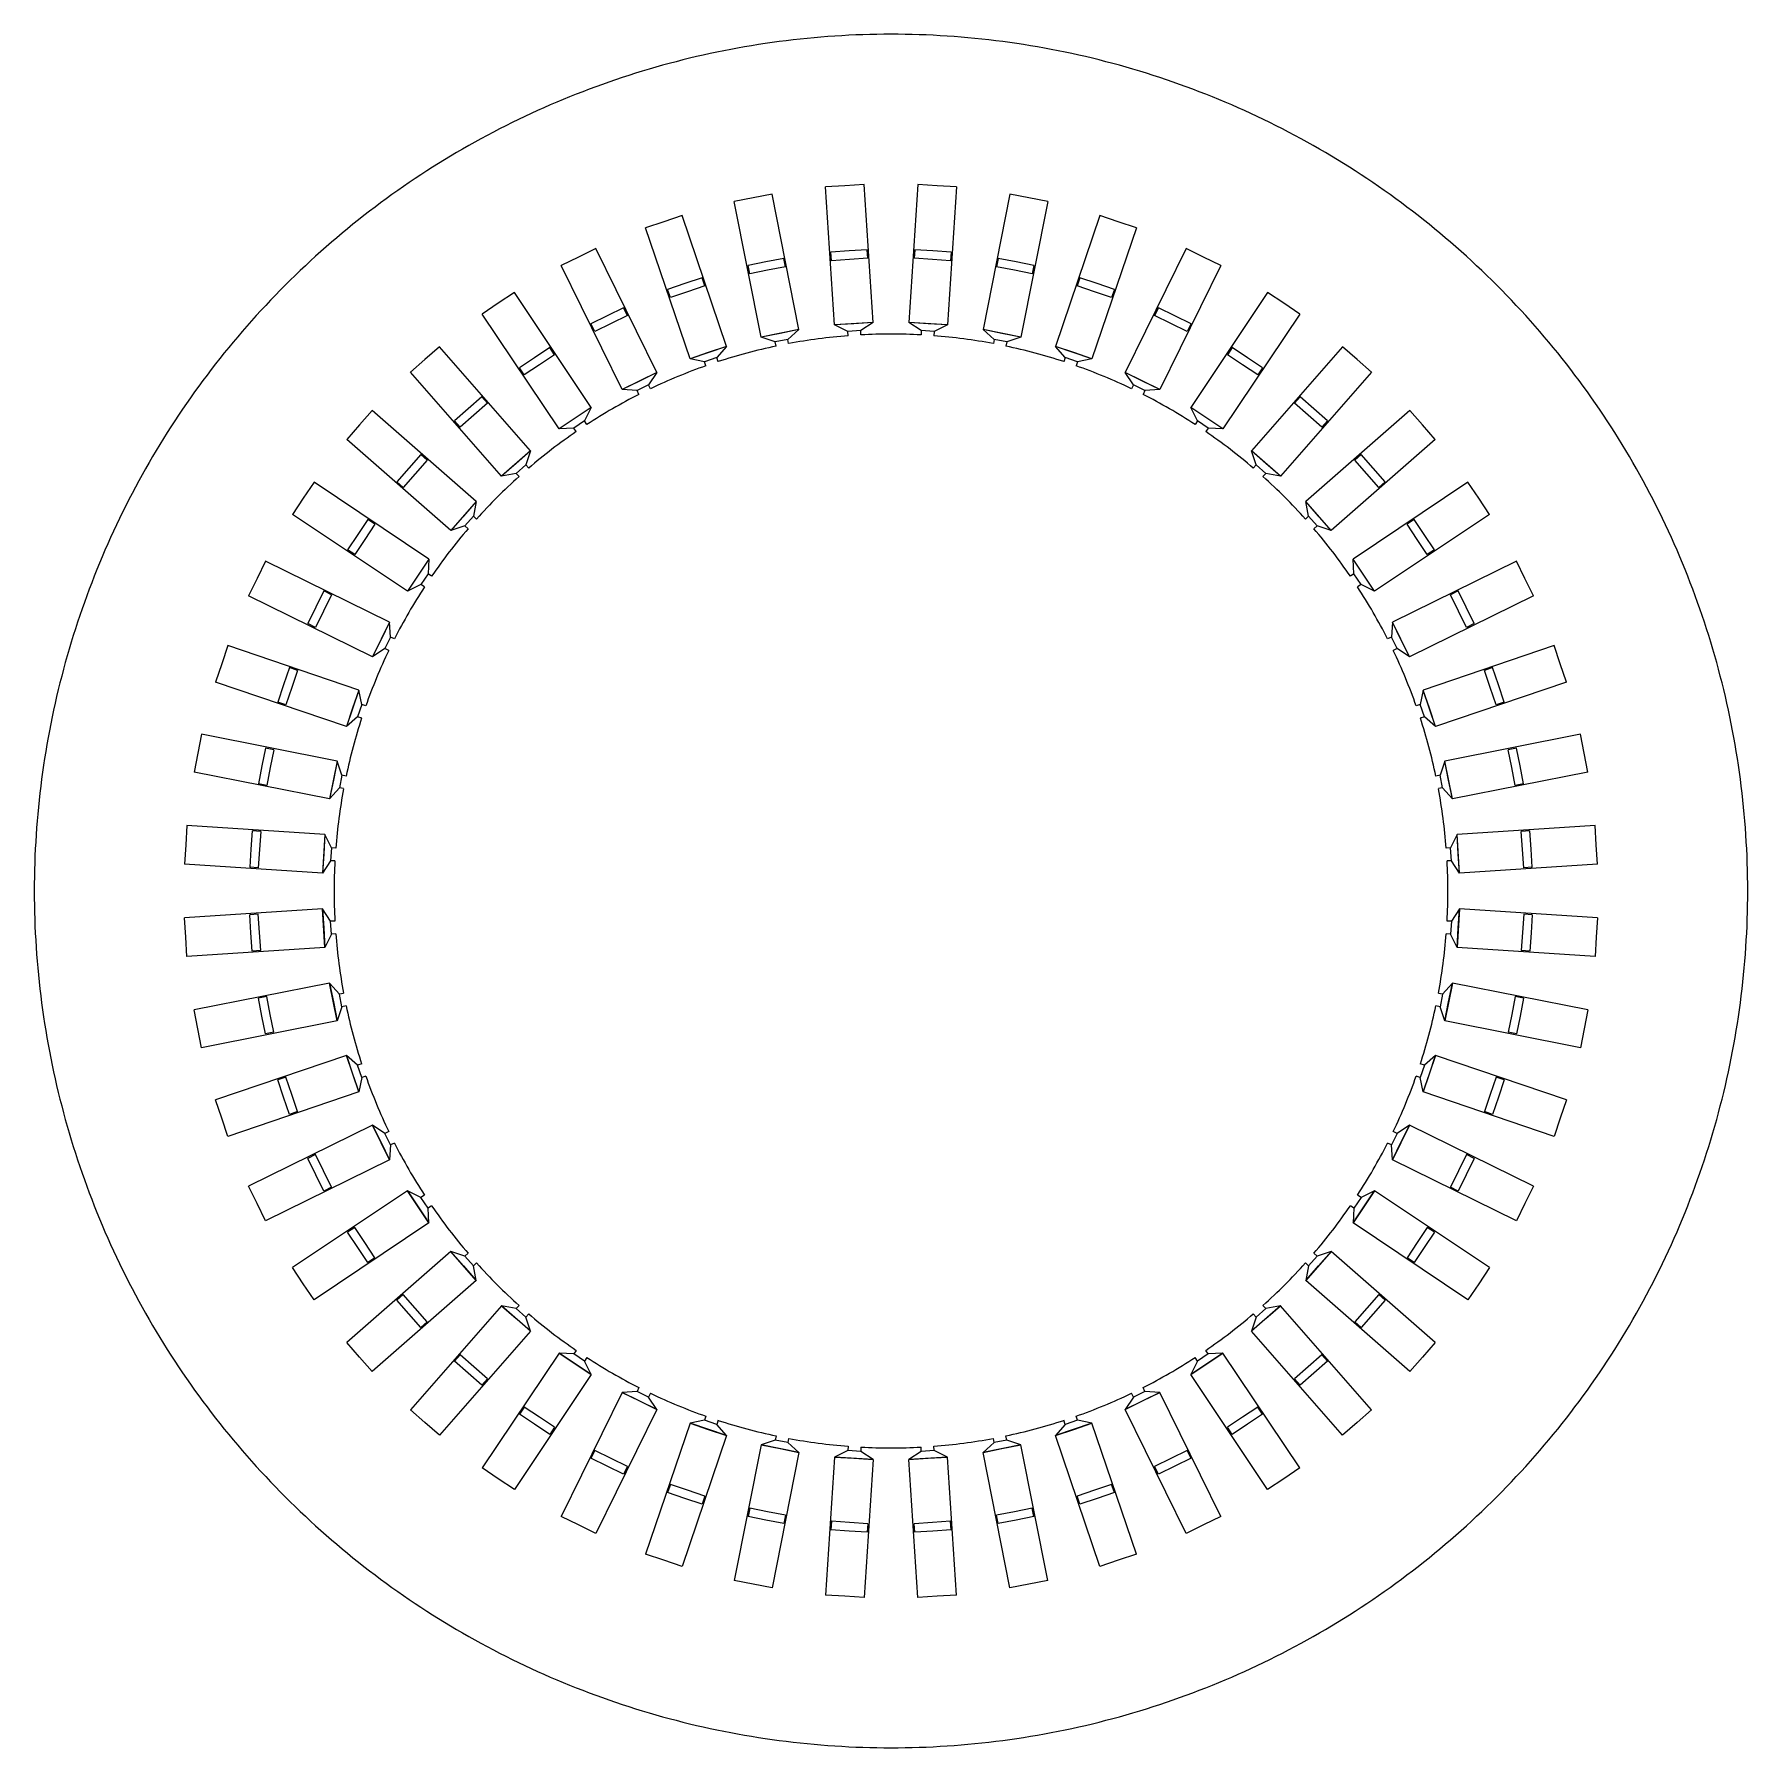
# Model space of a CAD drawing. Header units: millimetres. Extents: x -200 to 200, y -200 to 200.
import ezdxf

# ---------------------------------------------------------------- set-up
doc = ezdxf.new("R2010")
doc.units = ezdxf.units.MM
doc.header["$MEASUREMENT"] = 0
for name, color, linetype in [('_MotorCAD0_', 7, 'Continuous'), ('_MotorCAD1001_', 7, 'Continuous'), ('_MotorCAD1003_', 7, 'Continuous'), ('_MotorCAD1005_', 7, 'Continuous'), ('_MotorCAD1007_', 7, 'Continuous'), ('_MotorCAD1009_', 7, 'Continuous'), ('_MotorCAD100_', 7, 'Continuous'), ('_MotorCAD1010_', 7, 'Continuous'), ('_MotorCAD1011_', 7, 'Continuous'), ('_MotorCAD1012_', 7, 'Continuous'), ('_MotorCAD1013_', 7, 'Continuous'), ('_MotorCAD1014_', 7, 'Continuous'), ('_MotorCAD1015_', 7, 'Continuous'), ('_MotorCAD1016_', 7, 'Continuous'), ('_MotorCAD1017_', 7, 'Continuous'), ('_MotorCAD1018_', 7, 'Continuous'), ('_MotorCAD1019_', 7, 'Continuous'), ('_MotorCAD101_', 7, 'Continuous'), ('_MotorCAD1020_', 7, 'Continuous'), ('_MotorCAD1021_', 7, 'Continuous'), ('_MotorCAD1022_', 7, 'Continuous'), ('_MotorCAD1023_', 7, 'Continuous'), ('_MotorCAD1024_', 7, 'Continuous'), ('_MotorCAD1025_', 7, 'Continuous'), ('_MotorCAD1026_', 7, 'Continuous'), ('_MotorCAD1027_', 7, 'Continuous'), ('_MotorCAD1028_', 7, 'Continuous'), ('_MotorCAD1029_', 7, 'Continuous'), ('_MotorCAD102_', 7, 'Continuous'), ('_MotorCAD1030_', 7, 'Continuous'), ('_MotorCAD1031_', 7, 'Continuous'), ('_MotorCAD1032_', 7, 'Continuous'), ('_MotorCAD1033_', 7, 'Continuous'), ('_MotorCAD1034_', 7, 'Continuous'), ('_MotorCAD1035_', 7, 'Continuous'), ('_MotorCAD1036_', 7, 'Continuous'), ('_MotorCAD1037_', 7, 'Continuous'), ('_MotorCAD1038_', 7, 'Continuous'), ('_MotorCAD1039_', 7, 'Continuous'), ('_MotorCAD103_', 7, 'Continuous'), ('_MotorCAD1040_', 7, 'Continuous'), ('_MotorCAD1041_', 7, 'Continuous'), ('_MotorCAD1042_', 7, 'Continuous'), ('_MotorCAD1043_', 7, 'Continuous'), ('_MotorCAD1044_', 7, 'Continuous'), ('_MotorCAD1045_', 7, 'Continuous'), ('_MotorCAD1046_', 7, 'Continuous'), ('_MotorCAD1047_', 7, 'Continuous'), ('_MotorCAD1048_', 7, 'Continuous'), ('_MotorCAD1049_', 7, 'Continuous'), ('_MotorCAD104_', 7, 'Continuous'), ('_MotorCAD1050_', 7, 'Continuous'), ('_MotorCAD1051_', 7, 'Continuous'), ('_MotorCAD1052_', 7, 'Continuous'), ('_MotorCAD1053_', 7, 'Continuous'), ('_MotorCAD1054_', 7, 'Continuous'), ('_MotorCAD1055_', 7, 'Continuous'), ('_MotorCAD105_', 7, 'Continuous'), ('_MotorCAD106_', 7, 'Continuous'), ('_MotorCAD107_', 7, 'Continuous'), ('_MotorCAD108_', 7, 'Continuous'), ('_MotorCAD109_', 7, 'Continuous'), ('_MotorCAD10_', 7, 'Continuous'), ('_MotorCAD110_', 7, 'Continuous'), ('_MotorCAD111_', 7, 'Continuous'), ('_MotorCAD112_', 7, 'Continuous'), ('_MotorCAD113_', 7, 'Continuous'), ('_MotorCAD114_', 7, 'Continuous'), ('_MotorCAD115_', 7, 'Continuous'), ('_MotorCAD116_', 7, 'Continuous'), ('_MotorCAD117_', 7, 'Continuous'), ('_MotorCAD118_', 7, 'Continuous'), ('_MotorCAD119_', 7, 'Continuous'), ('_MotorCAD11_', 7, 'Continuous'), ('_MotorCAD120_', 7, 'Continuous'), ('_MotorCAD121_', 7, 'Continuous'), ('_MotorCAD122_', 7, 'Continuous'), ('_MotorCAD123_', 7, 'Continuous'), ('_MotorCAD124_', 7, 'Continuous'), ('_MotorCAD125_', 7, 'Continuous'), ('_MotorCAD126_', 7, 'Continuous'), ('_MotorCAD127_', 7, 'Continuous'), ('_MotorCAD128_', 7, 'Continuous'), ('_MotorCAD129_', 7, 'Continuous'), ('_MotorCAD12_', 7, 'Continuous'), ('_MotorCAD130_', 7, 'Continuous'), ('_MotorCAD131_', 7, 'Continuous'), ('_MotorCAD132_', 7, 'Continuous'), ('_MotorCAD133_', 7, 'Continuous'), ('_MotorCAD134_', 7, 'Continuous'), ('_MotorCAD135_', 7, 'Continuous'), ('_MotorCAD136_', 7, 'Continuous'), ('_MotorCAD137_', 7, 'Continuous'), ('_MotorCAD138_', 7, 'Continuous'), ('_MotorCAD139_', 7, 'Continuous'), ('_MotorCAD13_', 7, 'Continuous'), ('_MotorCAD140_', 7, 'Continuous'), ('_MotorCAD141_', 7, 'Continuous'), ('_MotorCAD142_', 7, 'Continuous'), ('_MotorCAD143_', 7, 'Continuous'), ('_MotorCAD144_', 7, 'Continuous'), ('_MotorCAD145_', 7, 'Continuous'), ('_MotorCAD146_', 7, 'Continuous'), ('_MotorCAD147_', 7, 'Continuous'), ('_MotorCAD148_', 7, 'Continuous'), ('_MotorCAD149_', 7, 'Continuous'), ('_MotorCAD14_', 7, 'Continuous'), ('_MotorCAD150_', 7, 'Continuous'), ('_MotorCAD151_', 7, 'Continuous'), ('_MotorCAD152_', 7, 'Continuous'), ('_MotorCAD153_', 7, 'Continuous'), ('_MotorCAD154_', 7, 'Continuous'), ('_MotorCAD155_', 7, 'Continuous'), ('_MotorCAD156_', 7, 'Continuous'), ('_MotorCAD157_', 7, 'Continuous'), ('_MotorCAD158_', 7, 'Continuous'), ('_MotorCAD159_', 7, 'Continuous'), ('_MotorCAD15_', 7, 'Continuous'), ('_MotorCAD160_', 7, 'Continuous'), ('_MotorCAD161_', 7, 'Continuous'), ('_MotorCAD162_', 7, 'Continuous'), ('_MotorCAD163_', 7, 'Continuous'), ('_MotorCAD164_', 7, 'Continuous'), ('_MotorCAD165_', 7, 'Continuous'), ('_MotorCAD166_', 7, 'Continuous'), ('_MotorCAD167_', 7, 'Continuous'), ('_MotorCAD168_', 7, 'Continuous'), ('_MotorCAD169_', 7, 'Continuous'), ('_MotorCAD16_', 7, 'Continuous'), ('_MotorCAD170_', 7, 'Continuous'), ('_MotorCAD171_', 7, 'Continuous'), ('_MotorCAD172_', 7, 'Continuous'), ('_MotorCAD173_', 7, 'Continuous'), ('_MotorCAD174_', 7, 'Continuous'), ('_MotorCAD175_', 7, 'Continuous'), ('_MotorCAD176_', 7, 'Continuous'), ('_MotorCAD177_', 7, 'Continuous'), ('_MotorCAD178_', 7, 'Continuous'), ('_MotorCAD179_', 7, 'Continuous'), ('_MotorCAD17_', 7, 'Continuous'), ('_MotorCAD180_', 7, 'Continuous'), ('_MotorCAD181_', 7, 'Continuous'), ('_MotorCAD182_', 7, 'Continuous'), ('_MotorCAD183_', 7, 'Continuous'), ('_MotorCAD184_', 7, 'Continuous'), ('_MotorCAD185_', 7, 'Continuous'), ('_MotorCAD186_', 7, 'Continuous'), ('_MotorCAD187_', 7, 'Continuous'), ('_MotorCAD188_', 7, 'Continuous'), ('_MotorCAD189_', 7, 'Continuous'), ('_MotorCAD18_', 7, 'Continuous'), ('_MotorCAD190_', 7, 'Continuous'), ('_MotorCAD191_', 7, 'Continuous'), ('_MotorCAD192_', 7, 'Continuous'), ('_MotorCAD193_', 7, 'Continuous'), ('_MotorCAD194_', 7, 'Continuous'), ('_MotorCAD195_', 7, 'Continuous'), ('_MotorCAD196_', 7, 'Continuous'), ('_MotorCAD197_', 7, 'Continuous'), ('_MotorCAD198_', 7, 'Continuous'), ('_MotorCAD199_', 7, 'Continuous'), ('_MotorCAD19_', 7, 'Continuous'), ('_MotorCAD1_', 7, 'Continuous'), ('_MotorCAD200_', 7, 'Continuous'), ('_MotorCAD201_', 7, 'Continuous'), ('_MotorCAD202_', 7, 'Continuous'), ('_MotorCAD203_', 7, 'Continuous'), ('_MotorCAD204_', 7, 'Continuous'), ('_MotorCAD205_', 7, 'Continuous'), ('_MotorCAD206_', 7, 'Continuous'), ('_MotorCAD207_', 7, 'Continuous'), ('_MotorCAD208_', 7, 'Continuous'), ('_MotorCAD209_', 7, 'Continuous'), ('_MotorCAD20_', 7, 'Continuous'), ('_MotorCAD210_', 7, 'Continuous'), ('_MotorCAD211_', 7, 'Continuous'), ('_MotorCAD212_', 7, 'Continuous'), ('_MotorCAD213_', 7, 'Continuous'), ('_MotorCAD214_', 7, 'Continuous'), ('_MotorCAD215_', 7, 'Continuous'), ('_MotorCAD216_', 7, 'Continuous'), ('_MotorCAD217_', 7, 'Continuous'), ('_MotorCAD218_', 7, 'Continuous'), ('_MotorCAD219_', 7, 'Continuous'), ('_MotorCAD21_', 7, 'Continuous'), ('_MotorCAD220_', 7, 'Continuous'), ('_MotorCAD221_', 7, 'Continuous'), ('_MotorCAD222_', 7, 'Continuous'), ('_MotorCAD223_', 7, 'Continuous'), ('_MotorCAD224_', 7, 'Continuous'), ('_MotorCAD225_', 7, 'Continuous'), ('_MotorCAD226_', 7, 'Continuous'), ('_MotorCAD227_', 7, 'Continuous'), ('_MotorCAD228_', 7, 'Continuous'), ('_MotorCAD229_', 7, 'Continuous'), ('_MotorCAD22_', 7, 'Continuous'), ('_MotorCAD230_', 7, 'Continuous'), ('_MotorCAD231_', 7, 'Continuous'), ('_MotorCAD232_', 7, 'Continuous'), ('_MotorCAD233_', 7, 'Continuous'), ('_MotorCAD234_', 7, 'Continuous'), ('_MotorCAD235_', 7, 'Continuous'), ('_MotorCAD236_', 7, 'Continuous'), ('_MotorCAD237_', 7, 'Continuous'), ('_MotorCAD238_', 7, 'Continuous'), ('_MotorCAD239_', 7, 'Continuous'), ('_MotorCAD23_', 7, 'Continuous'), ('_MotorCAD240_', 7, 'Continuous'), ('_MotorCAD241_', 7, 'Continuous'), ('_MotorCAD242_', 7, 'Continuous'), ('_MotorCAD243_', 7, 'Continuous'), ('_MotorCAD244_', 7, 'Continuous'), ('_MotorCAD245_', 7, 'Continuous'), ('_MotorCAD246_', 7, 'Continuous'), ('_MotorCAD247_', 7, 'Continuous'), ('_MotorCAD248_', 7, 'Continuous'), ('_MotorCAD249_', 7, 'Continuous'), ('_MotorCAD24_', 7, 'Continuous'), ('_MotorCAD250_', 7, 'Continuous'), ('_MotorCAD251_', 7, 'Continuous'), ('_MotorCAD252_', 7, 'Continuous'), ('_MotorCAD253_', 7, 'Continuous'), ('_MotorCAD254_', 7, 'Continuous'), ('_MotorCAD255_', 7, 'Continuous'), ('_MotorCAD256_', 7, 'Continuous'), ('_MotorCAD257_', 7, 'Continuous'), ('_MotorCAD258_', 7, 'Continuous'), ('_MotorCAD259_', 7, 'Continuous'), ('_MotorCAD25_', 7, 'Continuous'), ('_MotorCAD260_', 7, 'Continuous'), ('_MotorCAD261_', 7, 'Continuous'), ('_MotorCAD262_', 7, 'Continuous'), ('_MotorCAD263_', 7, 'Continuous'), ('_MotorCAD264_', 7, 'Continuous'), ('_MotorCAD265_', 7, 'Continuous'), ('_MotorCAD266_', 7, 'Continuous'), ('_MotorCAD267_', 7, 'Continuous'), ('_MotorCAD268_', 7, 'Continuous'), ('_MotorCAD269_', 7, 'Continuous'), ('_MotorCAD26_', 7, 'Continuous'), ('_MotorCAD270_', 7, 'Continuous'), ('_MotorCAD271_', 7, 'Continuous'), ('_MotorCAD272_', 7, 'Continuous'), ('_MotorCAD273_', 7, 'Continuous'), ('_MotorCAD274_', 7, 'Continuous'), ('_MotorCAD275_', 7, 'Continuous'), ('_MotorCAD276_', 7, 'Continuous'), ('_MotorCAD277_', 7, 'Continuous'), ('_MotorCAD278_', 7, 'Continuous'), ('_MotorCAD279_', 7, 'Continuous'), ('_MotorCAD27_', 7, 'Continuous'), ('_MotorCAD280_', 7, 'Continuous'), ('_MotorCAD281_', 7, 'Continuous'), ('_MotorCAD282_', 7, 'Continuous'), ('_MotorCAD283_', 7, 'Continuous'), ('_MotorCAD284_', 7, 'Continuous'), ('_MotorCAD285_', 7, 'Continuous'), ('_MotorCAD286_', 7, 'Continuous'), ('_MotorCAD287_', 7, 'Continuous'), ('_MotorCAD288_', 7, 'Continuous'), ('_MotorCAD289_', 7, 'Continuous'), ('_MotorCAD28_', 7, 'Continuous'), ('_MotorCAD290_', 7, 'Continuous'), ('_MotorCAD291_', 7, 'Continuous'), ('_MotorCAD292_', 7, 'Continuous'), ('_MotorCAD293_', 7, 'Continuous'), ('_MotorCAD294_', 7, 'Continuous'), ('_MotorCAD295_', 7, 'Continuous'), ('_MotorCAD296_', 7, 'Continuous'), ('_MotorCAD297_', 7, 'Continuous'), ('_MotorCAD298_', 7, 'Continuous'), ('_MotorCAD299_', 7, 'Continuous'), ('_MotorCAD29_', 7, 'Continuous'), ('_MotorCAD2_', 7, 'Continuous'), ('_MotorCAD300_', 7, 'Continuous'), ('_MotorCAD301_', 7, 'Continuous'), ('_MotorCAD302_', 7, 'Continuous'), ('_MotorCAD303_', 7, 'Continuous'), ('_MotorCAD304_', 7, 'Continuous'), ('_MotorCAD305_', 7, 'Continuous'), ('_MotorCAD306_', 7, 'Continuous'), ('_MotorCAD307_', 7, 'Continuous'), ('_MotorCAD308_', 7, 'Continuous'), ('_MotorCAD309_', 7, 'Continuous'), ('_MotorCAD30_', 7, 'Continuous'), ('_MotorCAD310_', 7, 'Continuous'), ('_MotorCAD311_', 7, 'Continuous'), ('_MotorCAD312_', 7, 'Continuous'), ('_MotorCAD313_', 7, 'Continuous'), ('_MotorCAD314_', 7, 'Continuous'), ('_MotorCAD315_', 7, 'Continuous'), ('_MotorCAD316_', 7, 'Continuous'), ('_MotorCAD317_', 7, 'Continuous'), ('_MotorCAD318_', 7, 'Continuous'), ('_MotorCAD319_', 7, 'Continuous'), ('_MotorCAD31_', 7, 'Continuous'), ('_MotorCAD320_', 7, 'Continuous'), ('_MotorCAD321_', 7, 'Continuous'), ('_MotorCAD322_', 7, 'Continuous'), ('_MotorCAD323_', 7, 'Continuous'), ('_MotorCAD324_', 7, 'Continuous'), ('_MotorCAD325_', 7, 'Continuous'), ('_MotorCAD326_', 7, 'Continuous'), ('_MotorCAD327_', 7, 'Continuous'), ('_MotorCAD328_', 7, 'Continuous'), ('_MotorCAD329_', 7, 'Continuous'), ('_MotorCAD32_', 7, 'Continuous'), ('_MotorCAD330_', 7, 'Continuous'), ('_MotorCAD331_', 7, 'Continuous'), ('_MotorCAD332_', 7, 'Continuous'), ('_MotorCAD333_', 7, 'Continuous'), ('_MotorCAD334_', 7, 'Continuous'), ('_MotorCAD335_', 7, 'Continuous'), ('_MotorCAD336_', 7, 'Continuous'), ('_MotorCAD337_', 7, 'Continuous'), ('_MotorCAD338_', 7, 'Continuous'), ('_MotorCAD339_', 7, 'Continuous'), ('_MotorCAD33_', 7, 'Continuous'), ('_MotorCAD340_', 7, 'Continuous'), ('_MotorCAD341_', 7, 'Continuous'), ('_MotorCAD342_', 7, 'Continuous'), ('_MotorCAD343_', 7, 'Continuous'), ('_MotorCAD344_', 7, 'Continuous'), ('_MotorCAD345_', 7, 'Continuous'), ('_MotorCAD346_', 7, 'Continuous'), ('_MotorCAD347_', 7, 'Continuous'), ('_MotorCAD348_', 7, 'Continuous'), ('_MotorCAD349_', 7, 'Continuous'), ('_MotorCAD34_', 7, 'Continuous'), ('_MotorCAD350_', 7, 'Continuous'), ('_MotorCAD351_', 7, 'Continuous'), ('_MotorCAD352_', 7, 'Continuous'), ('_MotorCAD353_', 7, 'Continuous'), ('_MotorCAD354_', 7, 'Continuous'), ('_MotorCAD355_', 7, 'Continuous'), ('_MotorCAD356_', 7, 'Continuous'), ('_MotorCAD357_', 7, 'Continuous'), ('_MotorCAD358_', 7, 'Continuous'), ('_MotorCAD359_', 7, 'Continuous'), ('_MotorCAD35_', 7, 'Continuous'), ('_MotorCAD360_', 7, 'Continuous'), ('_MotorCAD361_', 7, 'Continuous'), ('_MotorCAD362_', 7, 'Continuous'), ('_MotorCAD363_', 7, 'Continuous'), ('_MotorCAD364_', 7, 'Continuous'), ('_MotorCAD365_', 7, 'Continuous'), ('_MotorCAD366_', 7, 'Continuous'), ('_MotorCAD367_', 7, 'Continuous'), ('_MotorCAD368_', 7, 'Continuous'), ('_MotorCAD369_', 7, 'Continuous'), ('_MotorCAD36_', 7, 'Continuous'), ('_MotorCAD370_', 7, 'Continuous'), ('_MotorCAD371_', 7, 'Continuous'), ('_MotorCAD372_', 7, 'Continuous'), ('_MotorCAD373_', 7, 'Continuous'), ('_MotorCAD374_', 7, 'Continuous'), ('_MotorCAD375_', 7, 'Continuous'), ('_MotorCAD376_', 7, 'Continuous'), ('_MotorCAD377_', 7, 'Continuous'), ('_MotorCAD378_', 7, 'Continuous'), ('_MotorCAD379_', 7, 'Continuous'), ('_MotorCAD37_', 7, 'Continuous'), ('_MotorCAD380_', 7, 'Continuous'), ('_MotorCAD381_', 7, 'Continuous'), ('_MotorCAD382_', 7, 'Continuous'), ('_MotorCAD383_', 7, 'Continuous'), ('_MotorCAD384_', 7, 'Continuous'), ('_MotorCAD385_', 7, 'Continuous'), ('_MotorCAD386_', 7, 'Continuous'), ('_MotorCAD387_', 7, 'Continuous'), ('_MotorCAD388_', 7, 'Continuous'), ('_MotorCAD389_', 7, 'Continuous'), ('_MotorCAD38_', 7, 'Continuous'), ('_MotorCAD390_', 7, 'Continuous'), ('_MotorCAD391_', 7, 'Continuous'), ('_MotorCAD392_', 7, 'Continuous'), ('_MotorCAD393_', 7, 'Continuous'), ('_MotorCAD394_', 7, 'Continuous'), ('_MotorCAD395_', 7, 'Continuous'), ('_MotorCAD396_', 7, 'Continuous'), ('_MotorCAD397_', 7, 'Continuous'), ('_MotorCAD398_', 7, 'Continuous'), ('_MotorCAD399_', 7, 'Continuous'), ('_MotorCAD39_', 7, 'Continuous'), ('_MotorCAD3_', 7, 'Continuous'), ('_MotorCAD400_', 7, 'Continuous'), ('_MotorCAD401_', 7, 'Continuous'), ('_MotorCAD402_', 7, 'Continuous'), ('_MotorCAD403_', 7, 'Continuous'), ('_MotorCAD404_', 7, 'Continuous'), ('_MotorCAD405_', 7, 'Continuous'), ('_MotorCAD406_', 7, 'Continuous'), ('_MotorCAD407_', 7, 'Continuous'), ('_MotorCAD408_', 7, 'Continuous'), ('_MotorCAD409_', 7, 'Continuous'), ('_MotorCAD40_', 7, 'Continuous'), ('_MotorCAD410_', 7, 'Continuous'), ('_MotorCAD411_', 7, 'Continuous'), ('_MotorCAD412_', 7, 'Continuous'), ('_MotorCAD413_', 7, 'Continuous'), ('_MotorCAD414_', 7, 'Continuous'), ('_MotorCAD415_', 7, 'Continuous'), ('_MotorCAD416_', 7, 'Continuous'), ('_MotorCAD417_', 7, 'Continuous'), ('_MotorCAD418_', 7, 'Continuous'), ('_MotorCAD419_', 7, 'Continuous'), ('_MotorCAD41_', 7, 'Continuous'), ('_MotorCAD420_', 7, 'Continuous'), ('_MotorCAD421_', 7, 'Continuous'), ('_MotorCAD422_', 7, 'Continuous'), ('_MotorCAD423_', 7, 'Continuous'), ('_MotorCAD424_', 7, 'Continuous'), ('_MotorCAD425_', 7, 'Continuous'), ('_MotorCAD426_', 7, 'Continuous'), ('_MotorCAD427_', 7, 'Continuous'), ('_MotorCAD428_', 7, 'Continuous'), ('_MotorCAD429_', 7, 'Continuous'), ('_MotorCAD42_', 7, 'Continuous'), ('_MotorCAD430_', 7, 'Continuous'), ('_MotorCAD431_', 7, 'Continuous'), ('_MotorCAD432_', 7, 'Continuous'), ('_MotorCAD433_', 7, 'Continuous'), ('_MotorCAD434_', 7, 'Continuous'), ('_MotorCAD435_', 7, 'Continuous'), ('_MotorCAD436_', 7, 'Continuous'), ('_MotorCAD437_', 7, 'Continuous'), ('_MotorCAD438_', 7, 'Continuous'), ('_MotorCAD439_', 7, 'Continuous'), ('_MotorCAD43_', 7, 'Continuous'), ('_MotorCAD440_', 7, 'Continuous'), ('_MotorCAD441_', 7, 'Continuous'), ('_MotorCAD442_', 7, 'Continuous'), ('_MotorCAD443_', 7, 'Continuous'), ('_MotorCAD444_', 7, 'Continuous'), ('_MotorCAD445_', 7, 'Continuous'), ('_MotorCAD446_', 7, 'Continuous'), ('_MotorCAD447_', 7, 'Continuous'), ('_MotorCAD448_', 7, 'Continuous'), ('_MotorCAD449_', 7, 'Continuous'), ('_MotorCAD44_', 7, 'Continuous'), ('_MotorCAD450_', 7, 'Continuous'), ('_MotorCAD451_', 7, 'Continuous'), ('_MotorCAD452_', 7, 'Continuous'), ('_MotorCAD453_', 7, 'Continuous'), ('_MotorCAD454_', 7, 'Continuous'), ('_MotorCAD455_', 7, 'Continuous'), ('_MotorCAD456_', 7, 'Continuous'), ('_MotorCAD457_', 7, 'Continuous'), ('_MotorCAD458_', 7, 'Continuous'), ('_MotorCAD459_', 7, 'Continuous'), ('_MotorCAD45_', 7, 'Continuous'), ('_MotorCAD460_', 7, 'Continuous'), ('_MotorCAD461_', 7, 'Continuous'), ('_MotorCAD462_', 7, 'Continuous'), ('_MotorCAD463_', 7, 'Continuous'), ('_MotorCAD464_', 7, 'Continuous'), ('_MotorCAD465_', 7, 'Continuous'), ('_MotorCAD466_', 7, 'Continuous'), ('_MotorCAD467_', 7, 'Continuous'), ('_MotorCAD468_', 7, 'Continuous'), ('_MotorCAD469_', 7, 'Continuous'), ('_MotorCAD46_', 7, 'Continuous'), ('_MotorCAD470_', 7, 'Continuous'), ('_MotorCAD471_', 7, 'Continuous'), ('_MotorCAD472_', 7, 'Continuous'), ('_MotorCAD473_', 7, 'Continuous'), ('_MotorCAD474_', 7, 'Continuous'), ('_MotorCAD475_', 7, 'Continuous'), ('_MotorCAD476_', 7, 'Continuous'), ('_MotorCAD477_', 7, 'Continuous'), ('_MotorCAD478_', 7, 'Continuous'), ('_MotorCAD479_', 7, 'Continuous'), ('_MotorCAD47_', 7, 'Continuous'), ('_MotorCAD480_', 7, 'Continuous'), ('_MotorCAD481_', 7, 'Continuous'), ('_MotorCAD482_', 7, 'Continuous'), ('_MotorCAD483_', 7, 'Continuous'), ('_MotorCAD484_', 7, 'Continuous'), ('_MotorCAD485_', 7, 'Continuous'), ('_MotorCAD486_', 7, 'Continuous'), ('_MotorCAD487_', 7, 'Continuous'), ('_MotorCAD488_', 7, 'Continuous'), ('_MotorCAD489_', 7, 'Continuous'), ('_MotorCAD48_', 7, 'Continuous'), ('_MotorCAD490_', 7, 'Continuous'), ('_MotorCAD491_', 7, 'Continuous'), ('_MotorCAD492_', 7, 'Continuous'), ('_MotorCAD493_', 7, 'Continuous'), ('_MotorCAD494_', 7, 'Continuous'), ('_MotorCAD495_', 7, 'Continuous'), ('_MotorCAD496_', 7, 'Continuous'), ('_MotorCAD497_', 7, 'Continuous'), ('_MotorCAD498_', 7, 'Continuous'), ('_MotorCAD499_', 7, 'Continuous'), ('_MotorCAD49_', 7, 'Continuous'), ('_MotorCAD4_', 7, 'Continuous'), ('_MotorCAD500_', 7, 'Continuous'), ('_MotorCAD501_', 7, 'Continuous'), ('_MotorCAD502_', 7, 'Continuous'), ('_MotorCAD503_', 7, 'Continuous'), ('_MotorCAD504_', 7, 'Continuous'), ('_MotorCAD505_', 7, 'Continuous'), ('_MotorCAD506_', 7, 'Continuous'), ('_MotorCAD507_', 7, 'Continuous'), ('_MotorCAD508_', 7, 'Continuous'), ('_MotorCAD509_', 7, 'Continuous'), ('_MotorCAD50_', 7, 'Continuous'), ('_MotorCAD510_', 7, 'Continuous'), ('_MotorCAD511_', 7, 'Continuous'), ('_MotorCAD512_', 7, 'Continuous'), ('_MotorCAD513_', 7, 'Continuous'), ('_MotorCAD514_', 7, 'Continuous'), ('_MotorCAD515_', 7, 'Continuous'), ('_MotorCAD516_', 7, 'Continuous'), ('_MotorCAD517_', 7, 'Continuous'), ('_MotorCAD518_', 7, 'Continuous'), ('_MotorCAD519_', 7, 'Continuous'), ('_MotorCAD51_', 7, 'Continuous'), ('_MotorCAD520_', 7, 'Continuous'), ('_MotorCAD521_', 7, 'Continuous'), ('_MotorCAD522_', 7, 'Continuous'), ('_MotorCAD523_', 7, 'Continuous'), ('_MotorCAD524_', 7, 'Continuous'), ('_MotorCAD525_', 7, 'Continuous'), ('_MotorCAD526_', 7, 'Continuous'), ('_MotorCAD527_', 7, 'Continuous'), ('_MotorCAD529_', 7, 'Continuous'), ('_MotorCAD52_', 7, 'Continuous'), ('_MotorCAD530_', 7, 'Continuous'), ('_MotorCAD531_', 7, 'Continuous'), ('_MotorCAD532_', 7, 'Continuous'), ('_MotorCAD533_', 7, 'Continuous'), ('_MotorCAD534_', 7, 'Continuous'), ('_MotorCAD535_', 7, 'Continuous'), ('_MotorCAD536_', 7, 'Continuous'), ('_MotorCAD537_', 7, 'Continuous'), ('_MotorCAD538_', 7, 'Continuous'), ('_MotorCAD539_', 7, 'Continuous'), ('_MotorCAD53_', 7, 'Continuous'), ('_MotorCAD540_', 7, 'Continuous'), ('_MotorCAD541_', 7, 'Continuous'), ('_MotorCAD542_', 7, 'Continuous'), ('_MotorCAD543_', 7, 'Continuous'), ('_MotorCAD544_', 7, 'Continuous'), ('_MotorCAD545_', 7, 'Continuous'), ('_MotorCAD546_', 7, 'Continuous'), ('_MotorCAD547_', 7, 'Continuous'), ('_MotorCAD548_', 7, 'Continuous'), ('_MotorCAD549_', 7, 'Continuous'), ('_MotorCAD54_', 7, 'Continuous'), ('_MotorCAD550_', 7, 'Continuous'), ('_MotorCAD551_', 7, 'Continuous'), ('_MotorCAD552_', 7, 'Continuous'), ('_MotorCAD553_', 7, 'Continuous'), ('_MotorCAD554_', 7, 'Continuous'), ('_MotorCAD555_', 7, 'Continuous'), ('_MotorCAD556_', 7, 'Continuous'), ('_MotorCAD557_', 7, 'Continuous'), ('_MotorCAD558_', 7, 'Continuous'), ('_MotorCAD559_', 7, 'Continuous'), ('_MotorCAD55_', 7, 'Continuous'), ('_MotorCAD560_', 7, 'Continuous'), ('_MotorCAD561_', 7, 'Continuous'), ('_MotorCAD562_', 7, 'Continuous'), ('_MotorCAD563_', 7, 'Continuous'), ('_MotorCAD564_', 7, 'Continuous'), ('_MotorCAD565_', 7, 'Continuous'), ('_MotorCAD566_', 7, 'Continuous'), ('_MotorCAD567_', 7, 'Continuous'), ('_MotorCAD568_', 7, 'Continuous'), ('_MotorCAD569_', 7, 'Continuous'), ('_MotorCAD56_', 7, 'Continuous'), ('_MotorCAD570_', 7, 'Continuous'), ('_MotorCAD571_', 7, 'Continuous'), ('_MotorCAD572_', 7, 'Continuous'), ('_MotorCAD573_', 7, 'Continuous'), ('_MotorCAD574_', 7, 'Continuous'), ('_MotorCAD575_', 7, 'Continuous'), ('_MotorCAD576_', 7, 'Continuous'), ('_MotorCAD577_', 7, 'Continuous'), ('_MotorCAD578_', 7, 'Continuous'), ('_MotorCAD579_', 7, 'Continuous'), ('_MotorCAD57_', 7, 'Continuous'), ('_MotorCAD580_', 7, 'Continuous'), ('_MotorCAD581_', 7, 'Continuous'), ('_MotorCAD582_', 7, 'Continuous'), ('_MotorCAD583_', 7, 'Continuous'), ('_MotorCAD584_', 7, 'Continuous'), ('_MotorCAD585_', 7, 'Continuous'), ('_MotorCAD586_', 7, 'Continuous'), ('_MotorCAD587_', 7, 'Continuous'), ('_MotorCAD588_', 7, 'Continuous'), ('_MotorCAD589_', 7, 'Continuous'), ('_MotorCAD58_', 7, 'Continuous'), ('_MotorCAD590_', 7, 'Continuous'), ('_MotorCAD591_', 7, 'Continuous'), ('_MotorCAD592_', 7, 'Continuous'), ('_MotorCAD593_', 7, 'Continuous'), ('_MotorCAD594_', 7, 'Continuous'), ('_MotorCAD595_', 7, 'Continuous'), ('_MotorCAD596_', 7, 'Continuous'), ('_MotorCAD597_', 7, 'Continuous'), ('_MotorCAD598_', 7, 'Continuous'), ('_MotorCAD599_', 7, 'Continuous'), ('_MotorCAD59_', 7, 'Continuous'), ('_MotorCAD5_', 7, 'Continuous'), ('_MotorCAD600_', 7, 'Continuous'), ('_MotorCAD601_', 7, 'Continuous'), ('_MotorCAD602_', 7, 'Continuous'), ('_MotorCAD603_', 7, 'Continuous'), ('_MotorCAD604_', 7, 'Continuous'), ('_MotorCAD605_', 7, 'Continuous'), ('_MotorCAD606_', 7, 'Continuous'), ('_MotorCAD607_', 7, 'Continuous'), ('_MotorCAD608_', 7, 'Continuous'), ('_MotorCAD609_', 7, 'Continuous'), ('_MotorCAD60_', 7, 'Continuous'), ('_MotorCAD610_', 7, 'Continuous'), ('_MotorCAD611_', 7, 'Continuous'), ('_MotorCAD612_', 7, 'Continuous'), ('_MotorCAD613_', 7, 'Continuous'), ('_MotorCAD614_', 7, 'Continuous'), ('_MotorCAD615_', 7, 'Continuous'), ('_MotorCAD616_', 7, 'Continuous'), ('_MotorCAD617_', 7, 'Continuous'), ('_MotorCAD618_', 7, 'Continuous'), ('_MotorCAD619_', 7, 'Continuous'), ('_MotorCAD61_', 7, 'Continuous'), ('_MotorCAD620_', 7, 'Continuous'), ('_MotorCAD621_', 7, 'Continuous'), ('_MotorCAD622_', 7, 'Continuous'), ('_MotorCAD623_', 7, 'Continuous'), ('_MotorCAD624_', 7, 'Continuous'), ('_MotorCAD625_', 7, 'Continuous'), ('_MotorCAD626_', 7, 'Continuous'), ('_MotorCAD627_', 7, 'Continuous'), ('_MotorCAD628_', 7, 'Continuous'), ('_MotorCAD629_', 7, 'Continuous'), ('_MotorCAD62_', 7, 'Continuous'), ('_MotorCAD630_', 7, 'Continuous'), ('_MotorCAD631_', 7, 'Continuous'), ('_MotorCAD632_', 7, 'Continuous'), ('_MotorCAD633_', 7, 'Continuous'), ('_MotorCAD634_', 7, 'Continuous'), ('_MotorCAD635_', 7, 'Continuous'), ('_MotorCAD636_', 7, 'Continuous'), ('_MotorCAD637_', 7, 'Continuous'), ('_MotorCAD638_', 7, 'Continuous'), ('_MotorCAD639_', 7, 'Continuous'), ('_MotorCAD63_', 7, 'Continuous'), ('_MotorCAD640_', 7, 'Continuous'), ('_MotorCAD641_', 7, 'Continuous'), ('_MotorCAD642_', 7, 'Continuous'), ('_MotorCAD643_', 7, 'Continuous'), ('_MotorCAD644_', 7, 'Continuous'), ('_MotorCAD645_', 7, 'Continuous'), ('_MotorCAD646_', 7, 'Continuous'), ('_MotorCAD647_', 7, 'Continuous'), ('_MotorCAD648_', 7, 'Continuous'), ('_MotorCAD649_', 7, 'Continuous'), ('_MotorCAD64_', 7, 'Continuous'), ('_MotorCAD650_', 7, 'Continuous'), ('_MotorCAD651_', 7, 'Continuous'), ('_MotorCAD652_', 7, 'Continuous'), ('_MotorCAD653_', 7, 'Continuous'), ('_MotorCAD654_', 7, 'Continuous'), ('_MotorCAD655_', 7, 'Continuous'), ('_MotorCAD656_', 7, 'Continuous'), ('_MotorCAD657_', 7, 'Continuous'), ('_MotorCAD658_', 7, 'Continuous'), ('_MotorCAD659_', 7, 'Continuous'), ('_MotorCAD65_', 7, 'Continuous'), ('_MotorCAD660_', 7, 'Continuous'), ('_MotorCAD661_', 7, 'Continuous'), ('_MotorCAD662_', 7, 'Continuous'), ('_MotorCAD663_', 7, 'Continuous'), ('_MotorCAD664_', 7, 'Continuous'), ('_MotorCAD665_', 7, 'Continuous'), ('_MotorCAD666_', 7, 'Continuous'), ('_MotorCAD667_', 7, 'Continuous'), ('_MotorCAD668_', 7, 'Continuous'), ('_MotorCAD669_', 7, 'Continuous'), ('_MotorCAD66_', 7, 'Continuous'), ('_MotorCAD670_', 7, 'Continuous'), ('_MotorCAD671_', 7, 'Continuous'), ('_MotorCAD672_', 7, 'Continuous'), ('_MotorCAD673_', 7, 'Continuous'), ('_MotorCAD674_', 7, 'Continuous'), ('_MotorCAD675_', 7, 'Continuous'), ('_MotorCAD676_', 7, 'Continuous'), ('_MotorCAD677_', 7, 'Continuous'), ('_MotorCAD678_', 7, 'Continuous'), ('_MotorCAD679_', 7, 'Continuous'), ('_MotorCAD67_', 7, 'Continuous'), ('_MotorCAD680_', 7, 'Continuous'), ('_MotorCAD681_', 7, 'Continuous'), ('_MotorCAD682_', 7, 'Continuous'), ('_MotorCAD683_', 7, 'Continuous'), ('_MotorCAD684_', 7, 'Continuous'), ('_MotorCAD685_', 7, 'Continuous'), ('_MotorCAD686_', 7, 'Continuous'), ('_MotorCAD687_', 7, 'Continuous'), ('_MotorCAD688_', 7, 'Continuous'), ('_MotorCAD689_', 7, 'Continuous'), ('_MotorCAD68_', 7, 'Continuous'), ('_MotorCAD690_', 7, 'Continuous'), ('_MotorCAD691_', 7, 'Continuous'), ('_MotorCAD692_', 7, 'Continuous'), ('_MotorCAD693_', 7, 'Continuous'), ('_MotorCAD694_', 7, 'Continuous'), ('_MotorCAD695_', 7, 'Continuous'), ('_MotorCAD696_', 7, 'Continuous'), ('_MotorCAD697_', 7, 'Continuous'), ('_MotorCAD698_', 7, 'Continuous'), ('_MotorCAD699_', 7, 'Continuous'), ('_MotorCAD69_', 7, 'Continuous'), ('_MotorCAD6_', 7, 'Continuous'), ('_MotorCAD700_', 7, 'Continuous'), ('_MotorCAD701_', 7, 'Continuous'), ('_MotorCAD702_', 7, 'Continuous'), ('_MotorCAD703_', 7, 'Continuous'), ('_MotorCAD704_', 7, 'Continuous'), ('_MotorCAD705_', 7, 'Continuous'), ('_MotorCAD706_', 7, 'Continuous'), ('_MotorCAD707_', 7, 'Continuous'), ('_MotorCAD708_', 7, 'Continuous'), ('_MotorCAD709_', 7, 'Continuous'), ('_MotorCAD70_', 7, 'Continuous'), ('_MotorCAD710_', 7, 'Continuous'), ('_MotorCAD711_', 7, 'Continuous'), ('_MotorCAD712_', 7, 'Continuous'), ('_MotorCAD713_', 7, 'Continuous'), ('_MotorCAD714_', 7, 'Continuous'), ('_MotorCAD715_', 7, 'Continuous'), ('_MotorCAD716_', 7, 'Continuous'), ('_MotorCAD717_', 7, 'Continuous'), ('_MotorCAD718_', 7, 'Continuous'), ('_MotorCAD719_', 7, 'Continuous'), ('_MotorCAD71_', 7, 'Continuous'), ('_MotorCAD720_', 7, 'Continuous'), ('_MotorCAD721_', 7, 'Continuous'), ('_MotorCAD722_', 7, 'Continuous'), ('_MotorCAD723_', 7, 'Continuous'), ('_MotorCAD724_', 7, 'Continuous'), ('_MotorCAD725_', 7, 'Continuous'), ('_MotorCAD726_', 7, 'Continuous'), ('_MotorCAD727_', 7, 'Continuous'), ('_MotorCAD728_', 7, 'Continuous'), ('_MotorCAD729_', 7, 'Continuous'), ('_MotorCAD72_', 7, 'Continuous'), ('_MotorCAD730_', 7, 'Continuous'), ('_MotorCAD731_', 7, 'Continuous'), ('_MotorCAD732_', 7, 'Continuous'), ('_MotorCAD733_', 7, 'Continuous'), ('_MotorCAD734_', 7, 'Continuous'), ('_MotorCAD735_', 7, 'Continuous'), ('_MotorCAD736_', 7, 'Continuous'), ('_MotorCAD737_', 7, 'Continuous'), ('_MotorCAD738_', 7, 'Continuous'), ('_MotorCAD739_', 7, 'Continuous'), ('_MotorCAD73_', 7, 'Continuous'), ('_MotorCAD740_', 7, 'Continuous'), ('_MotorCAD741_', 7, 'Continuous'), ('_MotorCAD742_', 7, 'Continuous'), ('_MotorCAD743_', 7, 'Continuous'), ('_MotorCAD744_', 7, 'Continuous'), ('_MotorCAD745_', 7, 'Continuous'), ('_MotorCAD746_', 7, 'Continuous'), ('_MotorCAD747_', 7, 'Continuous'), ('_MotorCAD748_', 7, 'Continuous'), ('_MotorCAD749_', 7, 'Continuous'), ('_MotorCAD74_', 7, 'Continuous'), ('_MotorCAD750_', 7, 'Continuous'), ('_MotorCAD751_', 7, 'Continuous'), ('_MotorCAD752_', 7, 'Continuous'), ('_MotorCAD753_', 7, 'Continuous'), ('_MotorCAD754_', 7, 'Continuous'), ('_MotorCAD755_', 7, 'Continuous'), ('_MotorCAD756_', 7, 'Continuous'), ('_MotorCAD757_', 7, 'Continuous'), ('_MotorCAD758_', 7, 'Continuous'), ('_MotorCAD759_', 7, 'Continuous'), ('_MotorCAD75_', 7, 'Continuous'), ('_MotorCAD760_', 7, 'Continuous'), ('_MotorCAD761_', 7, 'Continuous'), ('_MotorCAD762_', 7, 'Continuous'), ('_MotorCAD763_', 7, 'Continuous'), ('_MotorCAD764_', 7, 'Continuous'), ('_MotorCAD765_', 7, 'Continuous'), ('_MotorCAD766_', 7, 'Continuous'), ('_MotorCAD767_', 7, 'Continuous'), ('_MotorCAD768_', 7, 'Continuous'), ('_MotorCAD769_', 7, 'Continuous'), ('_MotorCAD76_', 7, 'Continuous'), ('_MotorCAD770_', 7, 'Continuous'), ('_MotorCAD771_', 7, 'Continuous'), ('_MotorCAD772_', 7, 'Continuous'), ('_MotorCAD773_', 7, 'Continuous'), ('_MotorCAD774_', 7, 'Continuous'), ('_MotorCAD775_', 7, 'Continuous'), ('_MotorCAD776_', 7, 'Continuous'), ('_MotorCAD777_', 7, 'Continuous'), ('_MotorCAD778_', 7, 'Continuous'), ('_MotorCAD779_', 7, 'Continuous'), ('_MotorCAD77_', 7, 'Continuous'), ('_MotorCAD780_', 7, 'Continuous'), ('_MotorCAD781_', 7, 'Continuous'), ('_MotorCAD782_', 7, 'Continuous'), ('_MotorCAD783_', 7, 'Continuous'), ('_MotorCAD784_', 7, 'Continuous'), ('_MotorCAD785_', 7, 'Continuous'), ('_MotorCAD786_', 7, 'Continuous'), ('_MotorCAD787_', 7, 'Continuous'), ('_MotorCAD788_', 7, 'Continuous'), ('_MotorCAD789_', 7, 'Continuous'), ('_MotorCAD78_', 7, 'Continuous'), ('_MotorCAD790_', 7, 'Continuous'), ('_MotorCAD791_', 7, 'Continuous'), ('_MotorCAD792_', 7, 'Continuous'), ('_MotorCAD793_', 7, 'Continuous'), ('_MotorCAD794_', 7, 'Continuous'), ('_MotorCAD795_', 7, 'Continuous'), ('_MotorCAD796_', 7, 'Continuous'), ('_MotorCAD797_', 7, 'Continuous'), ('_MotorCAD798_', 7, 'Continuous'), ('_MotorCAD799_', 7, 'Continuous'), ('_MotorCAD79_', 7, 'Continuous'), ('_MotorCAD7_', 7, 'Continuous'), ('_MotorCAD800_', 7, 'Continuous'), ('_MotorCAD801_', 7, 'Continuous'), ('_MotorCAD802_', 7, 'Continuous'), ('_MotorCAD803_', 7, 'Continuous'), ('_MotorCAD804_', 7, 'Continuous'), ('_MotorCAD805_', 7, 'Continuous'), ('_MotorCAD806_', 7, 'Continuous'), ('_MotorCAD807_', 7, 'Continuous'), ('_MotorCAD808_', 7, 'Continuous'), ('_MotorCAD809_', 7, 'Continuous'), ('_MotorCAD80_', 7, 'Continuous'), ('_MotorCAD810_', 7, 'Continuous'), ('_MotorCAD811_', 7, 'Continuous'), ('_MotorCAD812_', 7, 'Continuous'), ('_MotorCAD813_', 7, 'Continuous'), ('_MotorCAD814_', 7, 'Continuous'), ('_MotorCAD815_', 7, 'Continuous'), ('_MotorCAD816_', 7, 'Continuous'), ('_MotorCAD817_', 7, 'Continuous'), ('_MotorCAD818_', 7, 'Continuous'), ('_MotorCAD819_', 7, 'Continuous'), ('_MotorCAD81_', 7, 'Continuous'), ('_MotorCAD820_', 7, 'Continuous'), ('_MotorCAD821_', 7, 'Continuous'), ('_MotorCAD822_', 7, 'Continuous'), ('_MotorCAD823_', 7, 'Continuous'), ('_MotorCAD824_', 7, 'Continuous'), ('_MotorCAD825_', 7, 'Continuous'), ('_MotorCAD826_', 7, 'Continuous'), ('_MotorCAD827_', 7, 'Continuous'), ('_MotorCAD828_', 7, 'Continuous'), ('_MotorCAD829_', 7, 'Continuous'), ('_MotorCAD82_', 7, 'Continuous'), ('_MotorCAD830_', 7, 'Continuous'), ('_MotorCAD831_', 7, 'Continuous'), ('_MotorCAD832_', 7, 'Continuous'), ('_MotorCAD833_', 7, 'Continuous'), ('_MotorCAD834_', 7, 'Continuous'), ('_MotorCAD835_', 7, 'Continuous'), ('_MotorCAD836_', 7, 'Continuous'), ('_MotorCAD837_', 7, 'Continuous'), ('_MotorCAD838_', 7, 'Continuous'), ('_MotorCAD839_', 7, 'Continuous'), ('_MotorCAD83_', 7, 'Continuous'), ('_MotorCAD840_', 7, 'Continuous'), ('_MotorCAD841_', 7, 'Continuous'), ('_MotorCAD842_', 7, 'Continuous'), ('_MotorCAD843_', 7, 'Continuous'), ('_MotorCAD844_', 7, 'Continuous'), ('_MotorCAD845_', 7, 'Continuous'), ('_MotorCAD846_', 7, 'Continuous'), ('_MotorCAD847_', 7, 'Continuous'), ('_MotorCAD848_', 7, 'Continuous'), ('_MotorCAD849_', 7, 'Continuous'), ('_MotorCAD84_', 7, 'Continuous'), ('_MotorCAD850_', 7, 'Continuous'), ('_MotorCAD851_', 7, 'Continuous'), ('_MotorCAD852_', 7, 'Continuous'), ('_MotorCAD853_', 7, 'Continuous'), ('_MotorCAD854_', 7, 'Continuous'), ('_MotorCAD855_', 7, 'Continuous'), ('_MotorCAD856_', 7, 'Continuous'), ('_MotorCAD857_', 7, 'Continuous'), ('_MotorCAD858_', 7, 'Continuous'), ('_MotorCAD859_', 7, 'Continuous'), ('_MotorCAD85_', 7, 'Continuous'), ('_MotorCAD860_', 7, 'Continuous'), ('_MotorCAD861_', 7, 'Continuous'), ('_MotorCAD862_', 7, 'Continuous'), ('_MotorCAD863_', 7, 'Continuous'), ('_MotorCAD864_', 7, 'Continuous'), ('_MotorCAD865_', 7, 'Continuous'), ('_MotorCAD866_', 7, 'Continuous'), ('_MotorCAD867_', 7, 'Continuous'), ('_MotorCAD868_', 7, 'Continuous'), ('_MotorCAD869_', 7, 'Continuous'), ('_MotorCAD86_', 7, 'Continuous'), ('_MotorCAD870_', 7, 'Continuous'), ('_MotorCAD871_', 7, 'Continuous'), ('_MotorCAD872_', 7, 'Continuous'), ('_MotorCAD873_', 7, 'Continuous'), ('_MotorCAD874_', 7, 'Continuous'), ('_MotorCAD875_', 7, 'Continuous'), ('_MotorCAD876_', 7, 'Continuous'), ('_MotorCAD877_', 7, 'Continuous'), ('_MotorCAD878_', 7, 'Continuous'), ('_MotorCAD879_', 7, 'Continuous'), ('_MotorCAD87_', 7, 'Continuous'), ('_MotorCAD880_', 7, 'Continuous'), ('_MotorCAD881_', 7, 'Continuous'), ('_MotorCAD882_', 7, 'Continuous'), ('_MotorCAD883_', 7, 'Continuous'), ('_MotorCAD884_', 7, 'Continuous'), ('_MotorCAD885_', 7, 'Continuous'), ('_MotorCAD886_', 7, 'Continuous'), ('_MotorCAD887_', 7, 'Continuous'), ('_MotorCAD888_', 7, 'Continuous'), ('_MotorCAD889_', 7, 'Continuous'), ('_MotorCAD88_', 7, 'Continuous'), ('_MotorCAD890_', 7, 'Continuous'), ('_MotorCAD891_', 7, 'Continuous'), ('_MotorCAD892_', 7, 'Continuous'), ('_MotorCAD893_', 7, 'Continuous'), ('_MotorCAD894_', 7, 'Continuous'), ('_MotorCAD895_', 7, 'Continuous'), ('_MotorCAD896_', 7, 'Continuous'), ('_MotorCAD897_', 7, 'Continuous'), ('_MotorCAD898_', 7, 'Continuous'), ('_MotorCAD899_', 7, 'Continuous'), ('_MotorCAD89_', 7, 'Continuous'), ('_MotorCAD8_', 7, 'Continuous'), ('_MotorCAD900_', 7, 'Continuous'), ('_MotorCAD901_', 7, 'Continuous'), ('_MotorCAD902_', 7, 'Continuous'), ('_MotorCAD903_', 7, 'Continuous'), ('_MotorCAD904_', 7, 'Continuous'), ('_MotorCAD905_', 7, 'Continuous'), ('_MotorCAD906_', 7, 'Continuous'), ('_MotorCAD907_', 7, 'Continuous'), ('_MotorCAD908_', 7, 'Continuous'), ('_MotorCAD909_', 7, 'Continuous'), ('_MotorCAD90_', 7, 'Continuous'), ('_MotorCAD910_', 7, 'Continuous'), ('_MotorCAD911_', 7, 'Continuous'), ('_MotorCAD912_', 7, 'Continuous'), ('_MotorCAD913_', 7, 'Continuous'), ('_MotorCAD914_', 7, 'Continuous'), ('_MotorCAD915_', 7, 'Continuous'), ('_MotorCAD917_', 7, 'Continuous'), ('_MotorCAD919_', 7, 'Continuous'), ('_MotorCAD91_', 7, 'Continuous'), ('_MotorCAD921_', 7, 'Continuous'), ('_MotorCAD923_', 7, 'Continuous'), ('_MotorCAD925_', 7, 'Continuous'), ('_MotorCAD927_', 7, 'Continuous'), ('_MotorCAD929_', 7, 'Continuous'), ('_MotorCAD92_', 7, 'Continuous'), ('_MotorCAD931_', 7, 'Continuous'), ('_MotorCAD933_', 7, 'Continuous'), ('_MotorCAD935_', 7, 'Continuous'), ('_MotorCAD937_', 7, 'Continuous'), ('_MotorCAD939_', 7, 'Continuous'), ('_MotorCAD93_', 7, 'Continuous'), ('_MotorCAD941_', 7, 'Continuous'), ('_MotorCAD943_', 7, 'Continuous'), ('_MotorCAD945_', 7, 'Continuous'), ('_MotorCAD947_', 7, 'Continuous'), ('_MotorCAD949_', 7, 'Continuous'), ('_MotorCAD94_', 7, 'Continuous'), ('_MotorCAD951_', 7, 'Continuous'), ('_MotorCAD953_', 7, 'Continuous'), ('_MotorCAD955_', 7, 'Continuous'), ('_MotorCAD957_', 7, 'Continuous'), ('_MotorCAD959_', 7, 'Continuous'), ('_MotorCAD95_', 7, 'Continuous'), ('_MotorCAD961_', 7, 'Continuous'), ('_MotorCAD963_', 7, 'Continuous'), ('_MotorCAD965_', 7, 'Continuous'), ('_MotorCAD967_', 7, 'Continuous'), ('_MotorCAD969_', 7, 'Continuous'), ('_MotorCAD96_', 7, 'Continuous'), ('_MotorCAD971_', 7, 'Continuous'), ('_MotorCAD973_', 7, 'Continuous'), ('_MotorCAD975_', 7, 'Continuous'), ('_MotorCAD977_', 7, 'Continuous'), ('_MotorCAD979_', 7, 'Continuous'), ('_MotorCAD97_', 7, 'Continuous'), ('_MotorCAD981_', 7, 'Continuous'), ('_MotorCAD983_', 7, 'Continuous'), ('_MotorCAD985_', 7, 'Continuous'), ('_MotorCAD987_', 7, 'Continuous'), ('_MotorCAD989_', 7, 'Continuous'), ('_MotorCAD98_', 7, 'Continuous'), ('_MotorCAD991_', 7, 'Continuous'), ('_MotorCAD993_', 7, 'Continuous'), ('_MotorCAD995_', 7, 'Continuous'), ('_MotorCAD997_', 7, 'Continuous'), ('_MotorCAD999_', 7, 'Continuous'), ('_MotorCAD99_', 7, 'Continuous'), ('_MotorCAD9_', 7, 'Continuous')]:
    doc.layers.add(name, color=color, linetype=linetype)

msp = doc.modelspace()

# ---------------------------------------------------------------- linework, layer by layer
at = {"layer": '_MotorCAD0_'}
msp.add_arc((0, 0), 200, 180, 187.5, dxfattribs=at)
at = {"layer": '_MotorCAD1001_'}
msp.add_line((119.04, -58.7), (121.03, -54.67), dxfattribs=at)
at = {"layer": '_MotorCAD1003_'}
msp.add_line((125.68, -42.66), (127.13, -38.4), dxfattribs=at)
at = {"layer": '_MotorCAD1005_'}
msp.add_line((130.17, -25.89), (131.05, -21.48), dxfattribs=at)
at = {"layer": '_MotorCAD1007_'}
msp.add_line((132.44, -8.68), (132.73, -4.19), dxfattribs=at)
at = {"layer": '_MotorCAD1009_'}
msp.add_line((131.05, 21.48), (130.17, 25.89), dxfattribs=at)
at = {"layer": '_MotorCAD100_'}
msp.add_line((-107.86, -77.48), (-108.08, -74.02), dxfattribs=at)
at = {"layer": '_MotorCAD1010_'}
msp.add_line((127.13, 38.4), (125.68, 42.66), dxfattribs=at)
at = {"layer": '_MotorCAD1011_'}
msp.add_line((121.03, 54.67), (119.04, 58.7), dxfattribs=at)
at = {"layer": '_MotorCAD1012_'}
msp.add_line((112.86, 70), (110.36, 73.74), dxfattribs=at)
at = {"layer": '_MotorCAD1013_'}
msp.add_line((102.75, 84.13), (99.79, 87.51), dxfattribs=at)
at = {"layer": '_MotorCAD1014_'}
msp.add_line((90.89, 96.82), (87.51, 99.79), dxfattribs=at)
at = {"layer": '_MotorCAD1015_'}
msp.add_line((77.48, 107.86), (73.74, 110.36), dxfattribs=at)
at = {"layer": '_MotorCAD1016_'}
msp.add_line((62.74, 117.05), (58.7, 119.04), dxfattribs=at)
at = {"layer": '_MotorCAD1017_'}
msp.add_line((46.92, 124.23), (42.66, 125.68), dxfattribs=at)
at = {"layer": '_MotorCAD1018_'}
msp.add_line((30.31, 129.3), (25.89, 130.17), dxfattribs=at)
at = {"layer": '_MotorCAD1019_'}
msp.add_line((13.17, 132.14), (8.68, 132.44), dxfattribs=at)
at = {"layer": '_MotorCAD101_'}
msp.add_line((-107.25, -73.47), (-108.08, -74.02), dxfattribs=at)
at = {"layer": '_MotorCAD1020_'}
msp.add_line((-4.19, 132.73), (-8.68, 132.44), dxfattribs=at)
at = {"layer": '_MotorCAD1021_'}
msp.add_line((-21.48, 131.05), (-25.89, 130.17), dxfattribs=at)
at = {"layer": '_MotorCAD1022_'}
msp.add_line((-38.4, 127.13), (-42.66, 125.68), dxfattribs=at)
at = {"layer": '_MotorCAD1023_'}
msp.add_line((-54.67, 121.03), (-58.7, 119.04), dxfattribs=at)
at = {"layer": '_MotorCAD1024_'}
msp.add_line((-70, 112.86), (-73.74, 110.36), dxfattribs=at)
at = {"layer": '_MotorCAD1025_'}
msp.add_line((-84.13, 102.75), (-87.51, 99.79), dxfattribs=at)
at = {"layer": '_MotorCAD1026_'}
msp.add_line((-96.82, 90.89), (-99.79, 87.51), dxfattribs=at)
at = {"layer": '_MotorCAD1027_'}
msp.add_line((-107.86, 77.48), (-110.36, 73.74), dxfattribs=at)
at = {"layer": '_MotorCAD1028_'}
msp.add_line((-117.05, 62.74), (-119.04, 58.7), dxfattribs=at)
at = {"layer": '_MotorCAD1029_'}
msp.add_line((-124.23, 46.92), (-125.68, 42.66), dxfattribs=at)
at = {"layer": '_MotorCAD102_'}
msp.add_arc((0, 0), 130, 214.4111, 217.5, dxfattribs=at)
at = {"layer": '_MotorCAD1030_'}
msp.add_line((-129.3, 30.31), (-130.17, 25.89), dxfattribs=at)
at = {"layer": '_MotorCAD1031_'}
msp.add_line((-132.14, 13.17), (-132.44, 8.68), dxfattribs=at)
at = {"layer": '_MotorCAD1032_'}
msp.add_line((-132.73, -4.19), (-132.44, -8.68), dxfattribs=at)
at = {"layer": '_MotorCAD1033_'}
msp.add_line((-131.05, -21.48), (-130.17, -25.89), dxfattribs=at)
at = {"layer": '_MotorCAD1034_'}
msp.add_line((-127.13, -38.4), (-125.68, -42.66), dxfattribs=at)
at = {"layer": '_MotorCAD1035_'}
msp.add_line((-121.03, -54.67), (-119.04, -58.7), dxfattribs=at)
at = {"layer": '_MotorCAD1036_'}
msp.add_line((-112.86, -70), (-110.36, -73.74), dxfattribs=at)
at = {"layer": '_MotorCAD1037_'}
msp.add_line((-102.75, -84.13), (-99.79, -87.51), dxfattribs=at)
at = {"layer": '_MotorCAD1038_'}
msp.add_line((-90.89, -96.82), (-87.51, -99.79), dxfattribs=at)
at = {"layer": '_MotorCAD1039_'}
msp.add_line((-77.48, -107.86), (-73.74, -110.36), dxfattribs=at)
at = {"layer": '_MotorCAD103_'}
msp.add_arc((0, 0), 130, 217.5, 220.5889, dxfattribs=at)
at = {"layer": '_MotorCAD1040_'}
msp.add_line((-62.74, -117.05), (-58.7, -119.04), dxfattribs=at)
at = {"layer": '_MotorCAD1041_'}
msp.add_line((-46.92, -124.23), (-42.66, -125.68), dxfattribs=at)
at = {"layer": '_MotorCAD1042_'}
msp.add_line((-30.31, -129.3), (-25.89, -130.17), dxfattribs=at)
at = {"layer": '_MotorCAD1043_'}
msp.add_line((-13.17, -132.14), (-8.68, -132.44), dxfattribs=at)
at = {"layer": '_MotorCAD1044_'}
msp.add_line((4.19, -132.73), (8.68, -132.44), dxfattribs=at)
at = {"layer": '_MotorCAD1045_'}
msp.add_line((21.48, -131.05), (25.89, -130.17), dxfattribs=at)
at = {"layer": '_MotorCAD1046_'}
msp.add_line((38.4, -127.13), (42.66, -125.68), dxfattribs=at)
at = {"layer": '_MotorCAD1047_'}
msp.add_line((54.67, -121.03), (58.7, -119.04), dxfattribs=at)
at = {"layer": '_MotorCAD1048_'}
msp.add_line((70, -112.86), (73.74, -110.36), dxfattribs=at)
at = {"layer": '_MotorCAD1049_'}
msp.add_line((84.13, -102.75), (87.51, -99.79), dxfattribs=at)
at = {"layer": '_MotorCAD104_'}
msp.add_line((-98.72, -84.58), (-99.47, -85.24), dxfattribs=at)
at = {"layer": '_MotorCAD1050_'}
msp.add_line((96.82, -90.89), (99.79, -87.51), dxfattribs=at)
at = {"layer": '_MotorCAD1051_'}
msp.add_line((107.86, -77.48), (110.36, -73.74), dxfattribs=at)
at = {"layer": '_MotorCAD1052_'}
msp.add_line((117.05, -62.74), (119.04, -58.7), dxfattribs=at)
at = {"layer": '_MotorCAD1053_'}
msp.add_line((124.23, -46.92), (125.68, -42.66), dxfattribs=at)
at = {"layer": '_MotorCAD1054_'}
msp.add_line((129.3, -30.31), (130.17, -25.89), dxfattribs=at)
at = {"layer": '_MotorCAD1055_'}
msp.add_line((132.14, -13.17), (132.44, -8.68), dxfattribs=at)
at = {"layer": '_MotorCAD105_'}
msp.add_line((-99.47, -85.24), (-102.75, -84.13), dxfattribs=at)
at = {"layer": '_MotorCAD106_'}
msp.add_line((-102.75, -84.13), (-127.02, -105.41), dxfattribs=at)
at = {"layer": '_MotorCAD107_'}
msp.add_line((-124.05, -108.79), (-127.02, -105.41), dxfattribs=at)
at = {"layer": '_MotorCAD108_'}
msp.add_line((-121.09, -112.18), (-124.05, -108.79), dxfattribs=at)
at = {"layer": '_MotorCAD109_'}
msp.add_line((-96.82, -90.89), (-121.09, -112.18), dxfattribs=at)
at = {"layer": '_MotorCAD10_'}
msp.add_arc((0, 0), 200, 255, 262.5, dxfattribs=at)
at = {"layer": '_MotorCAD110_'}
msp.add_line((-96.82, -90.89), (-97.5, -87.5), dxfattribs=at)
at = {"layer": '_MotorCAD111_'}
msp.add_line((-96.74, -86.84), (-97.5, -87.5), dxfattribs=at)
at = {"layer": '_MotorCAD112_'}
msp.add_arc((0, 0), 130, 221.9111, 225, dxfattribs=at)
at = {"layer": '_MotorCAD113_'}
msp.add_arc((0, 0), 130, 225, 228.0889, dxfattribs=at)
at = {"layer": '_MotorCAD114_'}
msp.add_line((-86.84, -96.74), (-87.5, -97.5), dxfattribs=at)
at = {"layer": '_MotorCAD115_'}
msp.add_line((-87.5, -97.5), (-90.89, -96.82), dxfattribs=at)
at = {"layer": '_MotorCAD116_'}
msp.add_line((-90.89, -96.82), (-112.18, -121.09), dxfattribs=at)
at = {"layer": '_MotorCAD117_'}
msp.add_line((-108.79, -124.05), (-112.18, -121.09), dxfattribs=at)
at = {"layer": '_MotorCAD118_'}
msp.add_line((-105.41, -127.02), (-108.79, -124.05), dxfattribs=at)
at = {"layer": '_MotorCAD119_'}
msp.add_line((-84.13, -102.75), (-105.41, -127.02), dxfattribs=at)
at = {"layer": '_MotorCAD11_'}
msp.add_arc((0, 0), 200, 262.5, 270, dxfattribs=at)
at = {"layer": '_MotorCAD120_'}
msp.add_line((-84.13, -102.75), (-85.24, -99.47), dxfattribs=at)
at = {"layer": '_MotorCAD121_'}
msp.add_line((-84.58, -98.72), (-85.24, -99.47), dxfattribs=at)
at = {"layer": '_MotorCAD122_'}
msp.add_arc((0, 0), 130, 229.4111, 232.5, dxfattribs=at)
at = {"layer": '_MotorCAD123_'}
msp.add_arc((0, 0), 130, 232.5, 235.5889, dxfattribs=at)
at = {"layer": '_MotorCAD124_'}
msp.add_line((-73.47, -107.25), (-74.02, -108.08), dxfattribs=at)
at = {"layer": '_MotorCAD125_'}
msp.add_line((-74.02, -108.08), (-77.48, -107.86), dxfattribs=at)
at = {"layer": '_MotorCAD126_'}
msp.add_line((-77.48, -107.86), (-95.41, -134.69), dxfattribs=at)
at = {"layer": '_MotorCAD127_'}
msp.add_line((-91.67, -137.19), (-95.41, -134.69), dxfattribs=at)
at = {"layer": '_MotorCAD128_'}
msp.add_line((-87.93, -139.69), (-91.67, -137.19), dxfattribs=at)
at = {"layer": '_MotorCAD129_'}
msp.add_line((-70, -112.86), (-87.93, -139.69), dxfattribs=at)
at = {"layer": '_MotorCAD12_'}
msp.add_arc((0, 0), 200, 270, 277.5, dxfattribs=at)
at = {"layer": '_MotorCAD130_'}
msp.add_line((-70, -112.86), (-71.53, -109.75), dxfattribs=at)
at = {"layer": '_MotorCAD131_'}
msp.add_line((-70.97, -108.92), (-71.53, -109.75), dxfattribs=at)
at = {"layer": '_MotorCAD132_'}
msp.add_arc((0, 0), 130, 236.9111, 240, dxfattribs=at)
at = {"layer": '_MotorCAD133_'}
msp.add_arc((0, 0), 130, 240, 243.0889, dxfattribs=at)
at = {"layer": '_MotorCAD134_'}
msp.add_line((-58.84, -115.92), (-59.28, -116.82), dxfattribs=at)
at = {"layer": '_MotorCAD135_'}
msp.add_line((-59.28, -116.82), (-62.74, -117.05), dxfattribs=at)
at = {"layer": '_MotorCAD136_'}
msp.add_line((-62.74, -117.05), (-77.01, -145.99), dxfattribs=at)
at = {"layer": '_MotorCAD137_'}
msp.add_line((-72.98, -147.98), (-77.01, -145.99), dxfattribs=at)
at = {"layer": '_MotorCAD138_'}
msp.add_line((-68.94, -149.97), (-72.98, -147.98), dxfattribs=at)
at = {"layer": '_MotorCAD139_'}
msp.add_line((-54.67, -121.03), (-68.94, -149.97), dxfattribs=at)
at = {"layer": '_MotorCAD13_'}
msp.add_arc((0, 0), 200, 277.5, 285, dxfattribs=at)
at = {"layer": '_MotorCAD140_'}
msp.add_line((-54.67, -121.03), (-56.59, -118.15), dxfattribs=at)
at = {"layer": '_MotorCAD141_'}
msp.add_line((-56.15, -117.25), (-56.59, -118.15), dxfattribs=at)
at = {"layer": '_MotorCAD142_'}
msp.add_arc((0, 0), 130, 244.4111, 247.5, dxfattribs=at)
at = {"layer": '_MotorCAD143_'}
msp.add_arc((0, 0), 130, 247.5, 250.5889, dxfattribs=at)
at = {"layer": '_MotorCAD144_'}
msp.add_line((-43.2, -122.61), (-43.53, -123.56), dxfattribs=at)
at = {"layer": '_MotorCAD145_'}
msp.add_line((-43.53, -123.56), (-46.92, -124.23), dxfattribs=at)
at = {"layer": '_MotorCAD146_'}
msp.add_line((-46.92, -124.23), (-57.3, -154.8), dxfattribs=at)
at = {"layer": '_MotorCAD147_'}
msp.add_line((-53.04, -156.24), (-57.3, -154.8), dxfattribs=at)
at = {"layer": '_MotorCAD148_'}
msp.add_line((-48.78, -157.69), (-53.04, -156.24), dxfattribs=at)
at = {"layer": '_MotorCAD149_'}
msp.add_line((-38.4, -127.13), (-48.78, -157.69), dxfattribs=at)
at = {"layer": '_MotorCAD14_'}
msp.add_arc((0, 0), 200, 285, 292.5, dxfattribs=at)
at = {"layer": '_MotorCAD150_'}
msp.add_line((-38.4, -127.13), (-40.69, -124.52), dxfattribs=at)
at = {"layer": '_MotorCAD151_'}
msp.add_line((-40.36, -123.57), (-40.69, -124.52), dxfattribs=at)
at = {"layer": '_MotorCAD152_'}
msp.add_arc((0, 0), 130, 251.9111, 255, dxfattribs=at)
at = {"layer": '_MotorCAD153_'}
msp.add_arc((0, 0), 130, 255, 258.0889, dxfattribs=at)
at = {"layer": '_MotorCAD154_'}
msp.add_line((-26.83, -127.2), (-27.03, -128.18), dxfattribs=at)
at = {"layer": '_MotorCAD155_'}
msp.add_line((-27.03, -128.18), (-30.31, -129.3), dxfattribs=at)
at = {"layer": '_MotorCAD156_'}
msp.add_line((-30.31, -129.3), (-36.6, -160.95), dxfattribs=at)
at = {"layer": '_MotorCAD157_'}
msp.add_line((-32.19, -161.83), (-36.6, -160.95), dxfattribs=at)
at = {"layer": '_MotorCAD158_'}
msp.add_line((-27.78, -162.71), (-32.19, -161.83), dxfattribs=at)
at = {"layer": '_MotorCAD159_'}
msp.add_line((-21.48, -131.05), (-27.78, -162.71), dxfattribs=at)
at = {"layer": '_MotorCAD15_'}
msp.add_arc((0, 0), 200, 292.5, 300, dxfattribs=at)
at = {"layer": '_MotorCAD160_'}
msp.add_line((-21.48, -131.05), (-24.08, -128.77), dxfattribs=at)
at = {"layer": '_MotorCAD161_'}
msp.add_line((-23.89, -127.79), (-24.08, -128.77), dxfattribs=at)
at = {"layer": '_MotorCAD162_'}
msp.add_arc((0, 0), 130, 259.4111, 262.5, dxfattribs=at)
at = {"layer": '_MotorCAD163_'}
msp.add_arc((0, 0), 130, 262.5, 265.5889, dxfattribs=at)
at = {"layer": '_MotorCAD164_'}
msp.add_line((-10, -129.61), (-10.06, -130.61), dxfattribs=at)
at = {"layer": '_MotorCAD165_'}
msp.add_line((-10.06, -130.61), (-13.17, -132.14), dxfattribs=at)
at = {"layer": '_MotorCAD166_'}
msp.add_line((-13.17, -132.14), (-15.28, -164.35), dxfattribs=at)
at = {"layer": '_MotorCAD167_'}
msp.add_line((-10.79, -164.65), (-15.28, -164.35), dxfattribs=at)
at = {"layer": '_MotorCAD168_'}
msp.add_line((-6.3, -164.94), (-10.79, -164.65), dxfattribs=at)
at = {"layer": '_MotorCAD169_'}
msp.add_line((-4.19, -132.73), (-6.3, -164.94), dxfattribs=at)
at = {"layer": '_MotorCAD16_'}
msp.add_arc((0, 0), 200, 300, 307.5, dxfattribs=at)
at = {"layer": '_MotorCAD170_'}
msp.add_line((-4.19, -132.73), (-7.07, -130.81), dxfattribs=at)
at = {"layer": '_MotorCAD171_'}
msp.add_line((-7.01, -129.81), (-7.07, -130.81), dxfattribs=at)
at = {"layer": '_MotorCAD172_'}
msp.add_arc((0, 0), 130, 266.9111, 270, dxfattribs=at)
at = {"layer": '_MotorCAD173_'}
msp.add_arc((0, 0), 130, 270, 273.0889, dxfattribs=at)
at = {"layer": '_MotorCAD174_'}
msp.add_line((7.07, -130.81), (7.01, -129.81), dxfattribs=at)
at = {"layer": '_MotorCAD175_'}
msp.add_line((7.07, -130.81), (4.19, -132.73), dxfattribs=at)
at = {"layer": '_MotorCAD176_'}
msp.add_line((6.3, -164.94), (4.19, -132.73), dxfattribs=at)
at = {"layer": '_MotorCAD177_'}
msp.add_line((10.79, -164.65), (6.3, -164.94), dxfattribs=at)
at = {"layer": '_MotorCAD178_'}
msp.add_line((15.28, -164.35), (10.79, -164.65), dxfattribs=at)
at = {"layer": '_MotorCAD179_'}
msp.add_line((15.28, -164.35), (13.17, -132.14), dxfattribs=at)
at = {"layer": '_MotorCAD17_'}
msp.add_arc((0, 0), 200, 307.5, 315, dxfattribs=at)
at = {"layer": '_MotorCAD180_'}
msp.add_line((13.17, -132.14), (10.06, -130.61), dxfattribs=at)
at = {"layer": '_MotorCAD181_'}
msp.add_line((10.06, -130.61), (10, -129.61), dxfattribs=at)
at = {"layer": '_MotorCAD182_'}
msp.add_arc((0, 0), 130, 274.4111, 277.5, dxfattribs=at)
at = {"layer": '_MotorCAD183_'}
msp.add_arc((0, 0), 130, 277.5, 280.5889, dxfattribs=at)
at = {"layer": '_MotorCAD184_'}
msp.add_line((24.08, -128.77), (23.89, -127.79), dxfattribs=at)
at = {"layer": '_MotorCAD185_'}
msp.add_line((24.08, -128.77), (21.48, -131.05), dxfattribs=at)
at = {"layer": '_MotorCAD186_'}
msp.add_line((27.78, -162.71), (21.48, -131.05), dxfattribs=at)
at = {"layer": '_MotorCAD187_'}
msp.add_line((32.19, -161.83), (27.78, -162.71), dxfattribs=at)
at = {"layer": '_MotorCAD188_'}
msp.add_line((36.6, -160.95), (32.19, -161.83), dxfattribs=at)
at = {"layer": '_MotorCAD189_'}
msp.add_line((36.6, -160.95), (30.31, -129.3), dxfattribs=at)
at = {"layer": '_MotorCAD18_'}
msp.add_arc((0, 0), 200, 315, 322.5, dxfattribs=at)
at = {"layer": '_MotorCAD190_'}
msp.add_line((30.31, -129.3), (27.03, -128.18), dxfattribs=at)
at = {"layer": '_MotorCAD191_'}
msp.add_line((27.03, -128.18), (26.83, -127.2), dxfattribs=at)
at = {"layer": '_MotorCAD192_'}
msp.add_arc((0, 0), 130, 281.9111, 285, dxfattribs=at)
at = {"layer": '_MotorCAD193_'}
msp.add_arc((0, 0), 130, 285, 288.0889, dxfattribs=at)
at = {"layer": '_MotorCAD194_'}
msp.add_line((40.69, -124.52), (40.36, -123.57), dxfattribs=at)
at = {"layer": '_MotorCAD195_'}
msp.add_line((40.69, -124.52), (38.4, -127.13), dxfattribs=at)
at = {"layer": '_MotorCAD196_'}
msp.add_line((48.78, -157.69), (38.4, -127.13), dxfattribs=at)
at = {"layer": '_MotorCAD197_'}
msp.add_line((53.04, -156.24), (48.78, -157.69), dxfattribs=at)
at = {"layer": '_MotorCAD198_'}
msp.add_line((57.3, -154.8), (53.04, -156.24), dxfattribs=at)
at = {"layer": '_MotorCAD199_'}
msp.add_line((57.3, -154.8), (46.92, -124.23), dxfattribs=at)
at = {"layer": '_MotorCAD19_'}
msp.add_arc((0, 0), 200, 322.5, 330, dxfattribs=at)
at = {"layer": '_MotorCAD1_'}
msp.add_arc((0, 0), 200, 187.5, 195, dxfattribs=at)
at = {"layer": '_MotorCAD200_'}
msp.add_line((46.92, -124.23), (43.53, -123.56), dxfattribs=at)
at = {"layer": '_MotorCAD201_'}
msp.add_line((43.53, -123.56), (43.2, -122.61), dxfattribs=at)
at = {"layer": '_MotorCAD202_'}
msp.add_arc((0, 0), 130, 289.4111, 292.5, dxfattribs=at)
at = {"layer": '_MotorCAD203_'}
msp.add_arc((0, 0), 130, 292.5, 295.5889, dxfattribs=at)
at = {"layer": '_MotorCAD204_'}
msp.add_line((56.59, -118.15), (56.15, -117.25), dxfattribs=at)
at = {"layer": '_MotorCAD205_'}
msp.add_line((56.59, -118.15), (54.67, -121.03), dxfattribs=at)
at = {"layer": '_MotorCAD206_'}
msp.add_line((68.94, -149.97), (54.67, -121.03), dxfattribs=at)
at = {"layer": '_MotorCAD207_'}
msp.add_line((72.98, -147.98), (68.94, -149.97), dxfattribs=at)
at = {"layer": '_MotorCAD208_'}
msp.add_line((77.01, -145.99), (72.98, -147.98), dxfattribs=at)
at = {"layer": '_MotorCAD209_'}
msp.add_line((77.01, -145.99), (62.74, -117.05), dxfattribs=at)
at = {"layer": '_MotorCAD20_'}
msp.add_arc((0, 0), 200, 330, 337.5, dxfattribs=at)
at = {"layer": '_MotorCAD210_'}
msp.add_line((62.74, -117.05), (59.28, -116.82), dxfattribs=at)
at = {"layer": '_MotorCAD211_'}
msp.add_line((59.28, -116.82), (58.84, -115.92), dxfattribs=at)
at = {"layer": '_MotorCAD212_'}
msp.add_arc((0, 0), 130, 296.9111, 300, dxfattribs=at)
at = {"layer": '_MotorCAD213_'}
msp.add_arc((0, 0), 130, 300, 303.0889, dxfattribs=at)
at = {"layer": '_MotorCAD214_'}
msp.add_line((71.53, -109.75), (70.97, -108.92), dxfattribs=at)
at = {"layer": '_MotorCAD215_'}
msp.add_line((71.53, -109.75), (70, -112.86), dxfattribs=at)
at = {"layer": '_MotorCAD216_'}
msp.add_line((87.93, -139.69), (70, -112.86), dxfattribs=at)
at = {"layer": '_MotorCAD217_'}
msp.add_line((91.67, -137.19), (87.93, -139.69), dxfattribs=at)
at = {"layer": '_MotorCAD218_'}
msp.add_line((95.41, -134.69), (91.67, -137.19), dxfattribs=at)
at = {"layer": '_MotorCAD219_'}
msp.add_line((95.41, -134.69), (77.48, -107.86), dxfattribs=at)
at = {"layer": '_MotorCAD21_'}
msp.add_arc((0, 0), 200, 337.5, 345, dxfattribs=at)
at = {"layer": '_MotorCAD220_'}
msp.add_line((77.48, -107.86), (74.02, -108.08), dxfattribs=at)
at = {"layer": '_MotorCAD221_'}
msp.add_line((74.02, -108.08), (73.47, -107.25), dxfattribs=at)
at = {"layer": '_MotorCAD222_'}
msp.add_arc((0, 0), 130, 304.4111, 307.5, dxfattribs=at)
at = {"layer": '_MotorCAD223_'}
msp.add_arc((0, 0), 130, 307.5, 310.5889, dxfattribs=at)
at = {"layer": '_MotorCAD224_'}
msp.add_line((85.24, -99.47), (84.58, -98.72), dxfattribs=at)
at = {"layer": '_MotorCAD225_'}
msp.add_line((85.24, -99.47), (84.13, -102.75), dxfattribs=at)
at = {"layer": '_MotorCAD226_'}
msp.add_line((105.41, -127.02), (84.13, -102.75), dxfattribs=at)
at = {"layer": '_MotorCAD227_'}
msp.add_line((108.79, -124.05), (105.41, -127.02), dxfattribs=at)
at = {"layer": '_MotorCAD228_'}
msp.add_line((112.18, -121.09), (108.79, -124.05), dxfattribs=at)
at = {"layer": '_MotorCAD229_'}
msp.add_line((112.18, -121.09), (90.89, -96.82), dxfattribs=at)
at = {"layer": '_MotorCAD22_'}
msp.add_arc((0, 0), 200, 345, 352.5, dxfattribs=at)
at = {"layer": '_MotorCAD230_'}
msp.add_line((90.89, -96.82), (87.5, -97.5), dxfattribs=at)
at = {"layer": '_MotorCAD231_'}
msp.add_line((87.5, -97.5), (86.84, -96.74), dxfattribs=at)
at = {"layer": '_MotorCAD232_'}
msp.add_arc((0, 0), 130, 311.9111, 315, dxfattribs=at)
at = {"layer": '_MotorCAD233_'}
msp.add_arc((0, 0), 130, 315, 318.0889, dxfattribs=at)
at = {"layer": '_MotorCAD234_'}
msp.add_line((97.5, -87.5), (96.74, -86.84), dxfattribs=at)
at = {"layer": '_MotorCAD235_'}
msp.add_line((97.5, -87.5), (96.82, -90.89), dxfattribs=at)
at = {"layer": '_MotorCAD236_'}
msp.add_line((121.09, -112.18), (96.82, -90.89), dxfattribs=at)
at = {"layer": '_MotorCAD237_'}
msp.add_line((124.05, -108.79), (121.09, -112.18), dxfattribs=at)
at = {"layer": '_MotorCAD238_'}
msp.add_line((127.02, -105.41), (124.05, -108.79), dxfattribs=at)
at = {"layer": '_MotorCAD239_'}
msp.add_line((127.02, -105.41), (102.75, -84.13), dxfattribs=at)
at = {"layer": '_MotorCAD23_'}
msp.add_arc((0, 0), 200, 352.5, 0, dxfattribs=at)
at = {"layer": '_MotorCAD240_'}
msp.add_line((102.75, -84.13), (99.47, -85.24), dxfattribs=at)
at = {"layer": '_MotorCAD241_'}
msp.add_line((99.47, -85.24), (98.72, -84.58), dxfattribs=at)
at = {"layer": '_MotorCAD242_'}
msp.add_arc((0, 0), 130, 319.4111, 322.5, dxfattribs=at)
at = {"layer": '_MotorCAD243_'}
msp.add_arc((0, 0), 130, 322.5, 325.5889, dxfattribs=at)
at = {"layer": '_MotorCAD244_'}
msp.add_line((108.08, -74.02), (107.25, -73.47), dxfattribs=at)
at = {"layer": '_MotorCAD245_'}
msp.add_line((108.08, -74.02), (107.86, -77.48), dxfattribs=at)
at = {"layer": '_MotorCAD246_'}
msp.add_line((134.69, -95.41), (107.86, -77.48), dxfattribs=at)
at = {"layer": '_MotorCAD247_'}
msp.add_line((137.19, -91.67), (134.69, -95.41), dxfattribs=at)
at = {"layer": '_MotorCAD248_'}
msp.add_line((139.69, -87.93), (137.19, -91.67), dxfattribs=at)
at = {"layer": '_MotorCAD249_'}
msp.add_line((139.69, -87.93), (112.86, -70), dxfattribs=at)
at = {"layer": '_MotorCAD24_'}
msp.add_arc((0, 0), 200, 0, 7.5, dxfattribs=at)
at = {"layer": '_MotorCAD250_'}
msp.add_line((112.86, -70), (109.75, -71.53), dxfattribs=at)
at = {"layer": '_MotorCAD251_'}
msp.add_line((109.75, -71.53), (108.92, -70.97), dxfattribs=at)
at = {"layer": '_MotorCAD252_'}
msp.add_arc((0, 0), 130, 326.9111, 330, dxfattribs=at)
at = {"layer": '_MotorCAD253_'}
msp.add_arc((0, 0), 130, 330, 333.0889, dxfattribs=at)
at = {"layer": '_MotorCAD254_'}
msp.add_line((116.82, -59.28), (115.92, -58.84), dxfattribs=at)
at = {"layer": '_MotorCAD255_'}
msp.add_line((117.05, -62.74), (116.82, -59.28), dxfattribs=at)
at = {"layer": '_MotorCAD256_'}
msp.add_line((145.99, -77.01), (117.05, -62.74), dxfattribs=at)
at = {"layer": '_MotorCAD257_'}
msp.add_line((147.98, -72.98), (145.99, -77.01), dxfattribs=at)
at = {"layer": '_MotorCAD258_'}
msp.add_line((149.97, -68.94), (147.98, -72.98), dxfattribs=at)
at = {"layer": '_MotorCAD259_'}
msp.add_line((149.97, -68.94), (121.03, -54.67), dxfattribs=at)
at = {"layer": '_MotorCAD25_'}
msp.add_arc((0, 0), 200, 7.5, 15, dxfattribs=at)
at = {"layer": '_MotorCAD260_'}
msp.add_line((121.03, -54.67), (118.15, -56.59), dxfattribs=at)
at = {"layer": '_MotorCAD261_'}
msp.add_line((118.15, -56.59), (117.25, -56.15), dxfattribs=at)
at = {"layer": '_MotorCAD262_'}
msp.add_arc((0, 0), 130, 334.4111, 337.5, dxfattribs=at)
at = {"layer": '_MotorCAD263_'}
msp.add_arc((0, 0), 130, 337.5, 340.5889, dxfattribs=at)
at = {"layer": '_MotorCAD264_'}
msp.add_line((123.56, -43.53), (122.61, -43.2), dxfattribs=at)
at = {"layer": '_MotorCAD265_'}
msp.add_line((124.23, -46.92), (123.56, -43.53), dxfattribs=at)
at = {"layer": '_MotorCAD266_'}
msp.add_line((154.8, -57.3), (124.23, -46.92), dxfattribs=at)
at = {"layer": '_MotorCAD267_'}
msp.add_line((156.24, -53.04), (154.8, -57.3), dxfattribs=at)
at = {"layer": '_MotorCAD268_'}
msp.add_line((157.69, -48.78), (156.24, -53.04), dxfattribs=at)
at = {"layer": '_MotorCAD269_'}
msp.add_line((157.69, -48.78), (127.13, -38.4), dxfattribs=at)
at = {"layer": '_MotorCAD26_'}
msp.add_arc((0, 0), 200, 15, 22.5, dxfattribs=at)
at = {"layer": '_MotorCAD270_'}
msp.add_line((127.13, -38.4), (124.52, -40.69), dxfattribs=at)
at = {"layer": '_MotorCAD271_'}
msp.add_line((124.52, -40.69), (123.57, -40.36), dxfattribs=at)
at = {"layer": '_MotorCAD272_'}
msp.add_arc((0, 0), 130, 341.9111, 345, dxfattribs=at)
at = {"layer": '_MotorCAD273_'}
msp.add_arc((0, 0), 130, 345, 348.0889, dxfattribs=at)
at = {"layer": '_MotorCAD274_'}
msp.add_line((128.18, -27.03), (127.2, -26.83), dxfattribs=at)
at = {"layer": '_MotorCAD275_'}
msp.add_line((129.3, -30.31), (128.18, -27.03), dxfattribs=at)
at = {"layer": '_MotorCAD276_'}
msp.add_line((160.95, -36.6), (129.3, -30.31), dxfattribs=at)
at = {"layer": '_MotorCAD277_'}
msp.add_line((161.83, -32.19), (160.95, -36.6), dxfattribs=at)
at = {"layer": '_MotorCAD278_'}
msp.add_line((162.71, -27.78), (161.83, -32.19), dxfattribs=at)
at = {"layer": '_MotorCAD279_'}
msp.add_line((162.71, -27.78), (131.05, -21.48), dxfattribs=at)
at = {"layer": '_MotorCAD27_'}
msp.add_arc((0, 0), 200, 22.5, 30, dxfattribs=at)
at = {"layer": '_MotorCAD280_'}
msp.add_line((131.05, -21.48), (128.77, -24.08), dxfattribs=at)
at = {"layer": '_MotorCAD281_'}
msp.add_line((128.77, -24.08), (127.79, -23.89), dxfattribs=at)
at = {"layer": '_MotorCAD282_'}
msp.add_arc((0, 0), 130, 349.4111, 352.5, dxfattribs=at)
at = {"layer": '_MotorCAD283_'}
msp.add_arc((0, 0), 130, 352.5, 355.5889, dxfattribs=at)
at = {"layer": '_MotorCAD284_'}
msp.add_line((130.61, -10.06), (129.61, -10), dxfattribs=at)
at = {"layer": '_MotorCAD285_'}
msp.add_line((132.14, -13.17), (130.61, -10.06), dxfattribs=at)
at = {"layer": '_MotorCAD286_'}
msp.add_line((164.35, -15.28), (132.14, -13.17), dxfattribs=at)
at = {"layer": '_MotorCAD287_'}
msp.add_line((164.65, -10.79), (164.35, -15.28), dxfattribs=at)
at = {"layer": '_MotorCAD288_'}
msp.add_line((164.94, -6.3), (164.65, -10.79), dxfattribs=at)
at = {"layer": '_MotorCAD289_'}
msp.add_line((164.94, -6.3), (132.73, -4.19), dxfattribs=at)
at = {"layer": '_MotorCAD28_'}
msp.add_arc((0, 0), 200, 30, 37.5, dxfattribs=at)
at = {"layer": '_MotorCAD290_'}
msp.add_line((132.73, -4.19), (130.81, -7.07), dxfattribs=at)
at = {"layer": '_MotorCAD291_'}
msp.add_line((130.81, -7.07), (129.81, -7.01), dxfattribs=at)
at = {"layer": '_MotorCAD292_'}
msp.add_arc((0, 0), 130, 356.9111, 0, dxfattribs=at)
at = {"layer": '_MotorCAD293_'}
msp.add_arc((0, 0), 130, 0, 3.0889, dxfattribs=at)
at = {"layer": '_MotorCAD294_'}
msp.add_line((130.81, 7.07), (129.81, 7.01), dxfattribs=at)
at = {"layer": '_MotorCAD295_'}
msp.add_line((132.73, 4.19), (130.81, 7.07), dxfattribs=at)
at = {"layer": '_MotorCAD296_'}
msp.add_line((164.94, 6.3), (132.73, 4.19), dxfattribs=at)
at = {"layer": '_MotorCAD297_'}
msp.add_line((164.94, 6.3), (164.65, 10.79), dxfattribs=at)
at = {"layer": '_MotorCAD298_'}
msp.add_line((164.65, 10.79), (164.35, 15.28), dxfattribs=at)
at = {"layer": '_MotorCAD299_'}
msp.add_line((164.35, 15.28), (132.14, 13.17), dxfattribs=at)
at = {"layer": '_MotorCAD29_'}
msp.add_arc((0, 0), 200, 37.5, 45, dxfattribs=at)
at = {"layer": '_MotorCAD2_'}
msp.add_arc((0, 0), 200, 195, 202.5, dxfattribs=at)
at = {"layer": '_MotorCAD300_'}
msp.add_line((132.14, 13.17), (130.61, 10.06), dxfattribs=at)
at = {"layer": '_MotorCAD301_'}
msp.add_line((130.61, 10.06), (129.61, 10), dxfattribs=at)
at = {"layer": '_MotorCAD302_'}
msp.add_arc((0, 0), 130, 4.4111, 7.5, dxfattribs=at)
at = {"layer": '_MotorCAD303_'}
msp.add_arc((0, 0), 130, 7.5, 10.5889, dxfattribs=at)
at = {"layer": '_MotorCAD304_'}
msp.add_line((128.77, 24.08), (127.79, 23.89), dxfattribs=at)
at = {"layer": '_MotorCAD305_'}
msp.add_line((131.05, 21.48), (128.77, 24.08), dxfattribs=at)
at = {"layer": '_MotorCAD306_'}
msp.add_line((162.71, 27.78), (131.05, 21.48), dxfattribs=at)
at = {"layer": '_MotorCAD307_'}
msp.add_line((162.71, 27.78), (161.83, 32.19), dxfattribs=at)
at = {"layer": '_MotorCAD308_'}
msp.add_line((161.83, 32.19), (160.95, 36.6), dxfattribs=at)
at = {"layer": '_MotorCAD309_'}
msp.add_line((160.95, 36.6), (129.3, 30.31), dxfattribs=at)
at = {"layer": '_MotorCAD30_'}
msp.add_arc((0, 0), 200, 45, 52.5, dxfattribs=at)
at = {"layer": '_MotorCAD310_'}
msp.add_line((129.3, 30.31), (128.18, 27.03), dxfattribs=at)
at = {"layer": '_MotorCAD311_'}
msp.add_line((128.18, 27.03), (127.2, 26.83), dxfattribs=at)
at = {"layer": '_MotorCAD312_'}
msp.add_arc((0, 0), 130, 11.9111, 15, dxfattribs=at)
at = {"layer": '_MotorCAD313_'}
msp.add_arc((0, 0), 130, 15, 18.0889, dxfattribs=at)
at = {"layer": '_MotorCAD314_'}
msp.add_line((124.52, 40.69), (123.57, 40.36), dxfattribs=at)
at = {"layer": '_MotorCAD315_'}
msp.add_line((127.13, 38.4), (124.52, 40.69), dxfattribs=at)
at = {"layer": '_MotorCAD316_'}
msp.add_line((157.69, 48.78), (127.13, 38.4), dxfattribs=at)
at = {"layer": '_MotorCAD317_'}
msp.add_line((157.69, 48.78), (156.24, 53.04), dxfattribs=at)
at = {"layer": '_MotorCAD318_'}
msp.add_line((156.24, 53.04), (154.8, 57.3), dxfattribs=at)
at = {"layer": '_MotorCAD319_'}
msp.add_line((154.8, 57.3), (124.23, 46.92), dxfattribs=at)
at = {"layer": '_MotorCAD31_'}
msp.add_arc((0, 0), 200, 52.5, 60, dxfattribs=at)
at = {"layer": '_MotorCAD320_'}
msp.add_line((124.23, 46.92), (123.56, 43.53), dxfattribs=at)
at = {"layer": '_MotorCAD321_'}
msp.add_line((123.56, 43.53), (122.61, 43.2), dxfattribs=at)
at = {"layer": '_MotorCAD322_'}
msp.add_arc((0, 0), 130, 19.4111, 22.5, dxfattribs=at)
at = {"layer": '_MotorCAD323_'}
msp.add_arc((0, 0), 130, 22.5, 25.5889, dxfattribs=at)
at = {"layer": '_MotorCAD324_'}
msp.add_line((118.15, 56.59), (117.25, 56.15), dxfattribs=at)
at = {"layer": '_MotorCAD325_'}
msp.add_line((121.03, 54.67), (118.15, 56.59), dxfattribs=at)
at = {"layer": '_MotorCAD326_'}
msp.add_line((149.97, 68.94), (121.03, 54.67), dxfattribs=at)
at = {"layer": '_MotorCAD327_'}
msp.add_line((149.97, 68.94), (147.98, 72.98), dxfattribs=at)
at = {"layer": '_MotorCAD328_'}
msp.add_line((147.98, 72.98), (145.99, 77.01), dxfattribs=at)
at = {"layer": '_MotorCAD329_'}
msp.add_line((145.99, 77.01), (117.05, 62.74), dxfattribs=at)
at = {"layer": '_MotorCAD32_'}
msp.add_arc((0, 0), 200, 60, 67.5, dxfattribs=at)
at = {"layer": '_MotorCAD330_'}
msp.add_line((117.05, 62.74), (116.82, 59.28), dxfattribs=at)
at = {"layer": '_MotorCAD331_'}
msp.add_line((116.82, 59.28), (115.92, 58.84), dxfattribs=at)
at = {"layer": '_MotorCAD332_'}
msp.add_arc((0, 0), 130, 26.9111, 30, dxfattribs=at)
at = {"layer": '_MotorCAD333_'}
msp.add_arc((0, 0), 130, 30, 33.0889, dxfattribs=at)
at = {"layer": '_MotorCAD334_'}
msp.add_line((109.75, 71.53), (108.92, 70.97), dxfattribs=at)
at = {"layer": '_MotorCAD335_'}
msp.add_line((112.86, 70), (109.75, 71.53), dxfattribs=at)
at = {"layer": '_MotorCAD336_'}
msp.add_line((139.69, 87.93), (112.86, 70), dxfattribs=at)
at = {"layer": '_MotorCAD337_'}
msp.add_line((139.69, 87.93), (137.19, 91.67), dxfattribs=at)
at = {"layer": '_MotorCAD338_'}
msp.add_line((137.19, 91.67), (134.69, 95.41), dxfattribs=at)
at = {"layer": '_MotorCAD339_'}
msp.add_line((134.69, 95.41), (107.86, 77.48), dxfattribs=at)
at = {"layer": '_MotorCAD33_'}
msp.add_arc((0, 0), 200, 67.5, 75, dxfattribs=at)
at = {"layer": '_MotorCAD340_'}
msp.add_line((108.08, 74.02), (107.86, 77.48), dxfattribs=at)
at = {"layer": '_MotorCAD341_'}
msp.add_line((108.08, 74.02), (107.25, 73.47), dxfattribs=at)
at = {"layer": '_MotorCAD342_'}
msp.add_arc((0, 0), 130, 34.4111, 37.5, dxfattribs=at)
at = {"layer": '_MotorCAD343_'}
msp.add_arc((0, 0), 130, 37.5, 40.5889, dxfattribs=at)
at = {"layer": '_MotorCAD344_'}
msp.add_line((99.47, 85.24), (98.72, 84.58), dxfattribs=at)
at = {"layer": '_MotorCAD345_'}
msp.add_line((102.75, 84.13), (99.47, 85.24), dxfattribs=at)
at = {"layer": '_MotorCAD346_'}
msp.add_line((127.02, 105.41), (102.75, 84.13), dxfattribs=at)
at = {"layer": '_MotorCAD347_'}
msp.add_line((127.02, 105.41), (124.05, 108.79), dxfattribs=at)
at = {"layer": '_MotorCAD348_'}
msp.add_line((124.05, 108.79), (121.09, 112.18), dxfattribs=at)
at = {"layer": '_MotorCAD349_'}
msp.add_line((121.09, 112.18), (96.82, 90.89), dxfattribs=at)
at = {"layer": '_MotorCAD34_'}
msp.add_arc((0, 0), 200, 75, 82.5, dxfattribs=at)
at = {"layer": '_MotorCAD350_'}
msp.add_line((97.5, 87.5), (96.82, 90.89), dxfattribs=at)
at = {"layer": '_MotorCAD351_'}
msp.add_line((97.5, 87.5), (96.74, 86.84), dxfattribs=at)
at = {"layer": '_MotorCAD352_'}
msp.add_arc((0, 0), 130, 41.9111, 45, dxfattribs=at)
at = {"layer": '_MotorCAD353_'}
msp.add_arc((0, 0), 130, 45, 48.0889, dxfattribs=at)
at = {"layer": '_MotorCAD354_'}
msp.add_line((87.5, 97.5), (86.84, 96.74), dxfattribs=at)
at = {"layer": '_MotorCAD355_'}
msp.add_line((90.89, 96.82), (87.5, 97.5), dxfattribs=at)
at = {"layer": '_MotorCAD356_'}
msp.add_line((112.18, 121.09), (90.89, 96.82), dxfattribs=at)
at = {"layer": '_MotorCAD357_'}
msp.add_line((112.18, 121.09), (108.79, 124.05), dxfattribs=at)
at = {"layer": '_MotorCAD358_'}
msp.add_line((108.79, 124.05), (105.41, 127.02), dxfattribs=at)
at = {"layer": '_MotorCAD359_'}
msp.add_line((105.41, 127.02), (84.13, 102.75), dxfattribs=at)
at = {"layer": '_MotorCAD35_'}
msp.add_arc((0, 0), 200, 82.5, 90, dxfattribs=at)
at = {"layer": '_MotorCAD360_'}
msp.add_line((85.24, 99.47), (84.13, 102.75), dxfattribs=at)
at = {"layer": '_MotorCAD361_'}
msp.add_line((85.24, 99.47), (84.58, 98.72), dxfattribs=at)
at = {"layer": '_MotorCAD362_'}
msp.add_arc((0, 0), 130, 49.4111, 52.5, dxfattribs=at)
at = {"layer": '_MotorCAD363_'}
msp.add_arc((0, 0), 130, 52.5, 55.5889, dxfattribs=at)
at = {"layer": '_MotorCAD364_'}
msp.add_line((74.02, 108.08), (73.47, 107.25), dxfattribs=at)
at = {"layer": '_MotorCAD365_'}
msp.add_line((77.48, 107.86), (74.02, 108.08), dxfattribs=at)
at = {"layer": '_MotorCAD366_'}
msp.add_line((95.41, 134.69), (77.48, 107.86), dxfattribs=at)
at = {"layer": '_MotorCAD367_'}
msp.add_line((95.41, 134.69), (91.67, 137.19), dxfattribs=at)
at = {"layer": '_MotorCAD368_'}
msp.add_line((91.67, 137.19), (87.93, 139.69), dxfattribs=at)
at = {"layer": '_MotorCAD369_'}
msp.add_line((87.93, 139.69), (70, 112.86), dxfattribs=at)
at = {"layer": '_MotorCAD36_'}
msp.add_arc((0, 0), 200, 90, 97.5, dxfattribs=at)
at = {"layer": '_MotorCAD370_'}
msp.add_line((71.53, 109.75), (70, 112.86), dxfattribs=at)
at = {"layer": '_MotorCAD371_'}
msp.add_line((71.53, 109.75), (70.97, 108.92), dxfattribs=at)
at = {"layer": '_MotorCAD372_'}
msp.add_arc((0, 0), 130, 56.9111, 60, dxfattribs=at)
at = {"layer": '_MotorCAD373_'}
msp.add_arc((0, 0), 130, 60, 63.0889, dxfattribs=at)
at = {"layer": '_MotorCAD374_'}
msp.add_line((59.28, 116.82), (58.84, 115.92), dxfattribs=at)
at = {"layer": '_MotorCAD375_'}
msp.add_line((62.74, 117.05), (59.28, 116.82), dxfattribs=at)
at = {"layer": '_MotorCAD376_'}
msp.add_line((77.01, 145.99), (62.74, 117.05), dxfattribs=at)
at = {"layer": '_MotorCAD377_'}
msp.add_line((77.01, 145.99), (72.98, 147.98), dxfattribs=at)
at = {"layer": '_MotorCAD378_'}
msp.add_line((72.98, 147.98), (68.94, 149.97), dxfattribs=at)
at = {"layer": '_MotorCAD379_'}
msp.add_line((68.94, 149.97), (54.67, 121.03), dxfattribs=at)
at = {"layer": '_MotorCAD37_'}
msp.add_arc((0, 0), 200, 97.5, 105, dxfattribs=at)
at = {"layer": '_MotorCAD380_'}
msp.add_line((56.59, 118.15), (54.67, 121.03), dxfattribs=at)
at = {"layer": '_MotorCAD381_'}
msp.add_line((56.59, 118.15), (56.15, 117.25), dxfattribs=at)
at = {"layer": '_MotorCAD382_'}
msp.add_arc((0, 0), 130, 64.4111, 67.5, dxfattribs=at)
at = {"layer": '_MotorCAD383_'}
msp.add_arc((0, 0), 130, 67.5, 70.5889, dxfattribs=at)
at = {"layer": '_MotorCAD384_'}
msp.add_line((43.53, 123.56), (43.2, 122.61), dxfattribs=at)
at = {"layer": '_MotorCAD385_'}
msp.add_line((46.92, 124.23), (43.53, 123.56), dxfattribs=at)
at = {"layer": '_MotorCAD386_'}
msp.add_line((57.3, 154.8), (46.92, 124.23), dxfattribs=at)
at = {"layer": '_MotorCAD387_'}
msp.add_line((57.3, 154.8), (53.04, 156.24), dxfattribs=at)
at = {"layer": '_MotorCAD388_'}
msp.add_line((53.04, 156.24), (48.78, 157.69), dxfattribs=at)
at = {"layer": '_MotorCAD389_'}
msp.add_line((48.78, 157.69), (38.4, 127.13), dxfattribs=at)
at = {"layer": '_MotorCAD38_'}
msp.add_arc((0, 0), 200, 105, 112.5, dxfattribs=at)
at = {"layer": '_MotorCAD390_'}
msp.add_line((40.69, 124.52), (38.4, 127.13), dxfattribs=at)
at = {"layer": '_MotorCAD391_'}
msp.add_line((40.69, 124.52), (40.36, 123.57), dxfattribs=at)
at = {"layer": '_MotorCAD392_'}
msp.add_arc((0, 0), 130, 71.9111, 75, dxfattribs=at)
at = {"layer": '_MotorCAD393_'}
msp.add_arc((0, 0), 130, 75, 78.0889, dxfattribs=at)
at = {"layer": '_MotorCAD394_'}
msp.add_line((27.03, 128.18), (26.83, 127.2), dxfattribs=at)
at = {"layer": '_MotorCAD395_'}
msp.add_line((30.31, 129.3), (27.03, 128.18), dxfattribs=at)
at = {"layer": '_MotorCAD396_'}
msp.add_line((36.6, 160.95), (30.31, 129.3), dxfattribs=at)
at = {"layer": '_MotorCAD397_'}
msp.add_line((36.6, 160.95), (32.19, 161.83), dxfattribs=at)
at = {"layer": '_MotorCAD398_'}
msp.add_line((32.19, 161.83), (27.78, 162.71), dxfattribs=at)
at = {"layer": '_MotorCAD399_'}
msp.add_line((27.78, 162.71), (21.48, 131.05), dxfattribs=at)
at = {"layer": '_MotorCAD39_'}
msp.add_arc((0, 0), 200, 112.5, 120, dxfattribs=at)
at = {"layer": '_MotorCAD3_'}
msp.add_arc((0, 0), 200, 202.5, 210, dxfattribs=at)
at = {"layer": '_MotorCAD400_'}
msp.add_line((24.08, 128.77), (21.48, 131.05), dxfattribs=at)
at = {"layer": '_MotorCAD401_'}
msp.add_line((24.08, 128.77), (23.89, 127.79), dxfattribs=at)
at = {"layer": '_MotorCAD402_'}
msp.add_arc((0, 0), 130, 79.4111, 82.5, dxfattribs=at)
at = {"layer": '_MotorCAD403_'}
msp.add_arc((0, 0), 130, 82.5, 85.5889, dxfattribs=at)
at = {"layer": '_MotorCAD404_'}
msp.add_line((10.06, 130.61), (10, 129.61), dxfattribs=at)
at = {"layer": '_MotorCAD405_'}
msp.add_line((13.17, 132.14), (10.06, 130.61), dxfattribs=at)
at = {"layer": '_MotorCAD406_'}
msp.add_line((15.28, 164.35), (13.17, 132.14), dxfattribs=at)
at = {"layer": '_MotorCAD407_'}
msp.add_line((15.28, 164.35), (10.79, 164.65), dxfattribs=at)
at = {"layer": '_MotorCAD408_'}
msp.add_line((10.79, 164.65), (6.3, 164.94), dxfattribs=at)
at = {"layer": '_MotorCAD409_'}
msp.add_line((6.3, 164.94), (4.19, 132.73), dxfattribs=at)
at = {"layer": '_MotorCAD40_'}
msp.add_arc((0, 0), 200, 120, 127.5, dxfattribs=at)
at = {"layer": '_MotorCAD410_'}
msp.add_line((7.07, 130.81), (4.19, 132.73), dxfattribs=at)
at = {"layer": '_MotorCAD411_'}
msp.add_line((7.07, 130.81), (7.01, 129.81), dxfattribs=at)
at = {"layer": '_MotorCAD412_'}
msp.add_arc((0, 0), 130, 86.9111, 90, dxfattribs=at)
at = {"layer": '_MotorCAD413_'}
msp.add_arc((0, 0), 130, 90, 93.0889, dxfattribs=at)
at = {"layer": '_MotorCAD414_'}
msp.add_line((-7.01, 129.81), (-7.07, 130.81), dxfattribs=at)
at = {"layer": '_MotorCAD415_'}
msp.add_line((-4.19, 132.73), (-7.07, 130.81), dxfattribs=at)
at = {"layer": '_MotorCAD416_'}
msp.add_line((-4.19, 132.73), (-6.3, 164.94), dxfattribs=at)
at = {"layer": '_MotorCAD417_'}
msp.add_line((-6.3, 164.94), (-10.79, 164.65), dxfattribs=at)
at = {"layer": '_MotorCAD418_'}
msp.add_line((-10.79, 164.65), (-15.28, 164.35), dxfattribs=at)
at = {"layer": '_MotorCAD419_'}
msp.add_line((-13.17, 132.14), (-15.28, 164.35), dxfattribs=at)
at = {"layer": '_MotorCAD41_'}
msp.add_arc((0, 0), 200, 127.5, 135, dxfattribs=at)
at = {"layer": '_MotorCAD420_'}
msp.add_line((-10.06, 130.61), (-13.17, 132.14), dxfattribs=at)
at = {"layer": '_MotorCAD421_'}
msp.add_line((-10, 129.61), (-10.06, 130.61), dxfattribs=at)
at = {"layer": '_MotorCAD422_'}
msp.add_arc((0, 0), 130, 94.4111, 97.5, dxfattribs=at)
at = {"layer": '_MotorCAD423_'}
msp.add_arc((0, 0), 130, 97.5, 100.5889, dxfattribs=at)
at = {"layer": '_MotorCAD424_'}
msp.add_line((-23.89, 127.79), (-24.08, 128.77), dxfattribs=at)
at = {"layer": '_MotorCAD425_'}
msp.add_line((-21.48, 131.05), (-24.08, 128.77), dxfattribs=at)
at = {"layer": '_MotorCAD426_'}
msp.add_line((-21.48, 131.05), (-27.78, 162.71), dxfattribs=at)
at = {"layer": '_MotorCAD427_'}
msp.add_line((-27.78, 162.71), (-32.19, 161.83), dxfattribs=at)
at = {"layer": '_MotorCAD428_'}
msp.add_line((-32.19, 161.83), (-36.6, 160.95), dxfattribs=at)
at = {"layer": '_MotorCAD429_'}
msp.add_line((-30.31, 129.3), (-36.6, 160.95), dxfattribs=at)
at = {"layer": '_MotorCAD42_'}
msp.add_arc((0, 0), 200, 135, 142.5, dxfattribs=at)
at = {"layer": '_MotorCAD430_'}
msp.add_line((-27.03, 128.18), (-30.31, 129.3), dxfattribs=at)
at = {"layer": '_MotorCAD431_'}
msp.add_line((-26.83, 127.2), (-27.03, 128.18), dxfattribs=at)
at = {"layer": '_MotorCAD432_'}
msp.add_arc((0, 0), 130, 101.9111, 105, dxfattribs=at)
at = {"layer": '_MotorCAD433_'}
msp.add_arc((0, 0), 130, 105, 108.0889, dxfattribs=at)
at = {"layer": '_MotorCAD434_'}
msp.add_line((-40.36, 123.57), (-40.69, 124.52), dxfattribs=at)
at = {"layer": '_MotorCAD435_'}
msp.add_line((-38.4, 127.13), (-40.69, 124.52), dxfattribs=at)
at = {"layer": '_MotorCAD436_'}
msp.add_line((-38.4, 127.13), (-48.78, 157.69), dxfattribs=at)
at = {"layer": '_MotorCAD437_'}
msp.add_line((-48.78, 157.69), (-53.04, 156.24), dxfattribs=at)
at = {"layer": '_MotorCAD438_'}
msp.add_line((-53.04, 156.24), (-57.3, 154.8), dxfattribs=at)
at = {"layer": '_MotorCAD439_'}
msp.add_line((-46.92, 124.23), (-57.3, 154.8), dxfattribs=at)
at = {"layer": '_MotorCAD43_'}
msp.add_arc((0, 0), 200, 142.5, 150, dxfattribs=at)
at = {"layer": '_MotorCAD440_'}
msp.add_line((-43.53, 123.56), (-46.92, 124.23), dxfattribs=at)
at = {"layer": '_MotorCAD441_'}
msp.add_line((-43.2, 122.61), (-43.53, 123.56), dxfattribs=at)
at = {"layer": '_MotorCAD442_'}
msp.add_arc((0, 0), 130, 109.4111, 112.5, dxfattribs=at)
at = {"layer": '_MotorCAD443_'}
msp.add_arc((0, 0), 130, 112.5, 115.5889, dxfattribs=at)
at = {"layer": '_MotorCAD444_'}
msp.add_line((-56.15, 117.25), (-56.59, 118.15), dxfattribs=at)
at = {"layer": '_MotorCAD445_'}
msp.add_line((-54.67, 121.03), (-56.59, 118.15), dxfattribs=at)
at = {"layer": '_MotorCAD446_'}
msp.add_line((-54.67, 121.03), (-68.94, 149.97), dxfattribs=at)
at = {"layer": '_MotorCAD447_'}
msp.add_line((-68.94, 149.97), (-72.98, 147.98), dxfattribs=at)
at = {"layer": '_MotorCAD448_'}
msp.add_line((-72.98, 147.98), (-77.01, 145.99), dxfattribs=at)
at = {"layer": '_MotorCAD449_'}
msp.add_line((-62.74, 117.05), (-77.01, 145.99), dxfattribs=at)
at = {"layer": '_MotorCAD44_'}
msp.add_arc((0, 0), 200, 150, 157.5, dxfattribs=at)
at = {"layer": '_MotorCAD450_'}
msp.add_line((-59.28, 116.82), (-62.74, 117.05), dxfattribs=at)
at = {"layer": '_MotorCAD451_'}
msp.add_line((-58.84, 115.92), (-59.28, 116.82), dxfattribs=at)
at = {"layer": '_MotorCAD452_'}
msp.add_arc((0, 0), 130, 116.9111, 120, dxfattribs=at)
at = {"layer": '_MotorCAD453_'}
msp.add_arc((0, 0), 130, 120, 123.0889, dxfattribs=at)
at = {"layer": '_MotorCAD454_'}
msp.add_line((-70.97, 108.92), (-71.53, 109.75), dxfattribs=at)
at = {"layer": '_MotorCAD455_'}
msp.add_line((-70, 112.86), (-71.53, 109.75), dxfattribs=at)
at = {"layer": '_MotorCAD456_'}
msp.add_line((-70, 112.86), (-87.93, 139.69), dxfattribs=at)
at = {"layer": '_MotorCAD457_'}
msp.add_line((-87.93, 139.69), (-91.67, 137.19), dxfattribs=at)
at = {"layer": '_MotorCAD458_'}
msp.add_line((-91.67, 137.19), (-95.41, 134.69), dxfattribs=at)
at = {"layer": '_MotorCAD459_'}
msp.add_line((-77.48, 107.86), (-95.41, 134.69), dxfattribs=at)
at = {"layer": '_MotorCAD45_'}
msp.add_arc((0, 0), 200, 157.5, 165, dxfattribs=at)
at = {"layer": '_MotorCAD460_'}
msp.add_line((-74.02, 108.08), (-77.48, 107.86), dxfattribs=at)
at = {"layer": '_MotorCAD461_'}
msp.add_line((-73.47, 107.25), (-74.02, 108.08), dxfattribs=at)
at = {"layer": '_MotorCAD462_'}
msp.add_arc((0, 0), 130, 124.4111, 127.5, dxfattribs=at)
at = {"layer": '_MotorCAD463_'}
msp.add_arc((0, 0), 130, 127.5, 130.5889, dxfattribs=at)
at = {"layer": '_MotorCAD464_'}
msp.add_line((-84.58, 98.72), (-85.24, 99.47), dxfattribs=at)
at = {"layer": '_MotorCAD465_'}
msp.add_line((-84.13, 102.75), (-85.24, 99.47), dxfattribs=at)
at = {"layer": '_MotorCAD466_'}
msp.add_line((-84.13, 102.75), (-105.41, 127.02), dxfattribs=at)
at = {"layer": '_MotorCAD467_'}
msp.add_line((-105.41, 127.02), (-108.79, 124.05), dxfattribs=at)
at = {"layer": '_MotorCAD468_'}
msp.add_line((-108.79, 124.05), (-112.18, 121.09), dxfattribs=at)
at = {"layer": '_MotorCAD469_'}
msp.add_line((-90.89, 96.82), (-112.18, 121.09), dxfattribs=at)
at = {"layer": '_MotorCAD46_'}
msp.add_arc((0, 0), 200, 165, 172.5, dxfattribs=at)
at = {"layer": '_MotorCAD470_'}
msp.add_line((-87.5, 97.5), (-90.89, 96.82), dxfattribs=at)
at = {"layer": '_MotorCAD471_'}
msp.add_line((-86.84, 96.74), (-87.5, 97.5), dxfattribs=at)
at = {"layer": '_MotorCAD472_'}
msp.add_arc((0, 0), 130, 131.9111, 135, dxfattribs=at)
at = {"layer": '_MotorCAD473_'}
msp.add_arc((0, 0), 130, 135, 138.0889, dxfattribs=at)
at = {"layer": '_MotorCAD474_'}
msp.add_line((-96.74, 86.84), (-97.5, 87.5), dxfattribs=at)
at = {"layer": '_MotorCAD475_'}
msp.add_line((-96.82, 90.89), (-97.5, 87.5), dxfattribs=at)
at = {"layer": '_MotorCAD476_'}
msp.add_line((-96.82, 90.89), (-121.09, 112.18), dxfattribs=at)
at = {"layer": '_MotorCAD477_'}
msp.add_line((-121.09, 112.18), (-124.05, 108.79), dxfattribs=at)
at = {"layer": '_MotorCAD478_'}
msp.add_line((-124.05, 108.79), (-127.02, 105.41), dxfattribs=at)
at = {"layer": '_MotorCAD479_'}
msp.add_line((-102.75, 84.13), (-127.02, 105.41), dxfattribs=at)
at = {"layer": '_MotorCAD47_'}
msp.add_arc((0, 0), 200, 172.5, 180, dxfattribs=at)
at = {"layer": '_MotorCAD480_'}
msp.add_line((-99.47, 85.24), (-102.75, 84.13), dxfattribs=at)
at = {"layer": '_MotorCAD481_'}
msp.add_line((-98.72, 84.58), (-99.47, 85.24), dxfattribs=at)
at = {"layer": '_MotorCAD482_'}
msp.add_arc((0, 0), 130, 139.4111, 142.5, dxfattribs=at)
at = {"layer": '_MotorCAD483_'}
msp.add_arc((0, 0), 130, 142.5, 145.5889, dxfattribs=at)
at = {"layer": '_MotorCAD484_'}
msp.add_line((-107.25, 73.47), (-108.08, 74.02), dxfattribs=at)
at = {"layer": '_MotorCAD485_'}
msp.add_line((-107.86, 77.48), (-108.08, 74.02), dxfattribs=at)
at = {"layer": '_MotorCAD486_'}
msp.add_line((-107.86, 77.48), (-134.69, 95.41), dxfattribs=at)
at = {"layer": '_MotorCAD487_'}
msp.add_line((-134.69, 95.41), (-137.19, 91.67), dxfattribs=at)
at = {"layer": '_MotorCAD488_'}
msp.add_line((-137.19, 91.67), (-139.69, 87.93), dxfattribs=at)
at = {"layer": '_MotorCAD489_'}
msp.add_line((-112.86, 70), (-139.69, 87.93), dxfattribs=at)
at = {"layer": '_MotorCAD48_'}
msp.add_line((-164.65, 10.79), (-164.94, 6.3), dxfattribs=at)
at = {"layer": '_MotorCAD490_'}
msp.add_line((-109.75, 71.53), (-112.86, 70), dxfattribs=at)
at = {"layer": '_MotorCAD491_'}
msp.add_line((-108.92, 70.97), (-109.75, 71.53), dxfattribs=at)
at = {"layer": '_MotorCAD492_'}
msp.add_arc((0, 0), 130, 146.9111, 150, dxfattribs=at)
at = {"layer": '_MotorCAD493_'}
msp.add_arc((0, 0), 130, 150, 153.0889, dxfattribs=at)
at = {"layer": '_MotorCAD494_'}
msp.add_line((-115.92, 58.84), (-116.82, 59.28), dxfattribs=at)
at = {"layer": '_MotorCAD495_'}
msp.add_line((-116.82, 59.28), (-117.05, 62.74), dxfattribs=at)
at = {"layer": '_MotorCAD496_'}
msp.add_line((-117.05, 62.74), (-145.99, 77.01), dxfattribs=at)
at = {"layer": '_MotorCAD497_'}
msp.add_line((-145.99, 77.01), (-147.98, 72.98), dxfattribs=at)
at = {"layer": '_MotorCAD498_'}
msp.add_line((-147.98, 72.98), (-149.97, 68.94), dxfattribs=at)
at = {"layer": '_MotorCAD499_'}
msp.add_line((-121.03, 54.67), (-149.97, 68.94), dxfattribs=at)
at = {"layer": '_MotorCAD49_'}
msp.add_line((-132.73, 4.19), (-164.94, 6.3), dxfattribs=at)
at = {"layer": '_MotorCAD4_'}
msp.add_arc((0, 0), 200, 210, 217.5, dxfattribs=at)
at = {"layer": '_MotorCAD500_'}
msp.add_line((-118.15, 56.59), (-121.03, 54.67), dxfattribs=at)
at = {"layer": '_MotorCAD501_'}
msp.add_line((-117.25, 56.15), (-118.15, 56.59), dxfattribs=at)
at = {"layer": '_MotorCAD502_'}
msp.add_arc((0, 0), 130, 154.4111, 157.5, dxfattribs=at)
at = {"layer": '_MotorCAD503_'}
msp.add_arc((0, 0), 130, 157.5, 160.5889, dxfattribs=at)
at = {"layer": '_MotorCAD504_'}
msp.add_line((-122.61, 43.2), (-123.56, 43.53), dxfattribs=at)
at = {"layer": '_MotorCAD505_'}
msp.add_line((-123.56, 43.53), (-124.23, 46.92), dxfattribs=at)
at = {"layer": '_MotorCAD506_'}
msp.add_line((-124.23, 46.92), (-154.8, 57.3), dxfattribs=at)
at = {"layer": '_MotorCAD507_'}
msp.add_line((-154.8, 57.3), (-156.24, 53.04), dxfattribs=at)
at = {"layer": '_MotorCAD508_'}
msp.add_line((-156.24, 53.04), (-157.69, 48.78), dxfattribs=at)
at = {"layer": '_MotorCAD509_'}
msp.add_line((-127.13, 38.4), (-157.69, 48.78), dxfattribs=at)
at = {"layer": '_MotorCAD50_'}
msp.add_line((-130.81, 7.07), (-132.73, 4.19), dxfattribs=at)
at = {"layer": '_MotorCAD510_'}
msp.add_line((-124.52, 40.69), (-127.13, 38.4), dxfattribs=at)
at = {"layer": '_MotorCAD511_'}
msp.add_line((-123.57, 40.36), (-124.52, 40.69), dxfattribs=at)
at = {"layer": '_MotorCAD512_'}
msp.add_arc((0, 0), 130, 161.9111, 165, dxfattribs=at)
at = {"layer": '_MotorCAD513_'}
msp.add_arc((0, 0), 130, 165, 168.0889, dxfattribs=at)
at = {"layer": '_MotorCAD514_'}
msp.add_line((-127.2, 26.83), (-128.18, 27.03), dxfattribs=at)
at = {"layer": '_MotorCAD515_'}
msp.add_line((-128.18, 27.03), (-129.3, 30.31), dxfattribs=at)
at = {"layer": '_MotorCAD516_'}
msp.add_line((-129.3, 30.31), (-160.95, 36.6), dxfattribs=at)
at = {"layer": '_MotorCAD517_'}
msp.add_line((-160.95, 36.6), (-161.83, 32.19), dxfattribs=at)
at = {"layer": '_MotorCAD518_'}
msp.add_line((-161.83, 32.19), (-162.71, 27.78), dxfattribs=at)
at = {"layer": '_MotorCAD519_'}
msp.add_line((-131.05, 21.48), (-162.71, 27.78), dxfattribs=at)
at = {"layer": '_MotorCAD51_'}
msp.add_line((-129.81, 7.01), (-130.81, 7.07), dxfattribs=at)
at = {"layer": '_MotorCAD520_'}
msp.add_line((-128.77, 24.08), (-131.05, 21.48), dxfattribs=at)
at = {"layer": '_MotorCAD521_'}
msp.add_line((-127.79, 23.89), (-128.77, 24.08), dxfattribs=at)
at = {"layer": '_MotorCAD522_'}
msp.add_arc((0, 0), 130, 169.4111, 172.5, dxfattribs=at)
at = {"layer": '_MotorCAD523_'}
msp.add_arc((0, 0), 130, 172.5, 175.5889, dxfattribs=at)
at = {"layer": '_MotorCAD524_'}
msp.add_line((-129.61, 10), (-130.61, 10.06), dxfattribs=at)
at = {"layer": '_MotorCAD525_'}
msp.add_line((-130.61, 10.06), (-132.14, 13.17), dxfattribs=at)
at = {"layer": '_MotorCAD526_'}
msp.add_line((-132.14, 13.17), (-164.35, 15.28), dxfattribs=at)
at = {"layer": '_MotorCAD527_'}
msp.add_line((-164.35, 15.28), (-164.65, 10.79), dxfattribs=at)
at = {"layer": '_MotorCAD529_'}
msp.add_line((132.73, 4.19), (132.44, 8.68), dxfattribs=at)
at = {"layer": '_MotorCAD52_'}
msp.add_arc((0, 0), 130, 176.9111, 180, dxfattribs=at)
at = {"layer": '_MotorCAD530_'}
msp.add_line((132.44, 8.68), (132.14, 13.17), dxfattribs=at)
at = {"layer": '_MotorCAD531_'}
msp.add_line((-147.42, 9.66), (-147.7, 5.42), dxfattribs=at)
at = {"layer": '_MotorCAD532_'}
msp.add_line((-147.14, 13.9), (-147.42, 9.66), dxfattribs=at)
at = {"layer": '_MotorCAD533_'}
msp.add_line((-147.14, 13.9), (-149.14, 14.03), dxfattribs=at)
at = {"layer": '_MotorCAD534_'}
msp.add_line((-149.14, 14.03), (-149.42, 9.79), dxfattribs=at)
at = {"layer": '_MotorCAD535_'}
msp.add_line((-149.42, 9.79), (-149.69, 5.55), dxfattribs=at)
at = {"layer": '_MotorCAD536_'}
msp.add_line((-147.7, 5.42), (-149.69, 5.55), dxfattribs=at)
at = {"layer": '_MotorCAD537_'}
msp.add_line((-130.61, 10.06), (-130.81, 7.07), dxfattribs=at)
at = {"layer": '_MotorCAD538_'}
msp.add_line((-132.14, 13.17), (-132.73, 4.19), dxfattribs=at)
at = {"layer": '_MotorCAD539_'}
msp.add_line((-130.61, -10.06), (-130.81, -7.07), dxfattribs=at)
at = {"layer": '_MotorCAD53_'}
msp.add_arc((0, 0), 130, 180, 183.0889, dxfattribs=at)
at = {"layer": '_MotorCAD540_'}
msp.add_line((-132.14, -13.17), (-132.73, -4.19), dxfattribs=at)
at = {"layer": '_MotorCAD541_'}
msp.add_line((-128.18, 27.03), (-128.77, 24.08), dxfattribs=at)
at = {"layer": '_MotorCAD542_'}
msp.add_line((-129.3, 30.31), (-131.05, 21.48), dxfattribs=at)
at = {"layer": '_MotorCAD543_'}
msp.add_line((-128.18, -27.03), (-128.77, -24.08), dxfattribs=at)
at = {"layer": '_MotorCAD544_'}
msp.add_line((-129.3, -30.31), (-131.05, -21.48), dxfattribs=at)
at = {"layer": '_MotorCAD545_'}
msp.add_line((-123.56, 43.53), (-124.52, 40.69), dxfattribs=at)
at = {"layer": '_MotorCAD546_'}
msp.add_line((-124.23, 46.92), (-127.13, 38.4), dxfattribs=at)
at = {"layer": '_MotorCAD547_'}
msp.add_line((-123.56, -43.53), (-124.52, -40.69), dxfattribs=at)
at = {"layer": '_MotorCAD548_'}
msp.add_line((-124.23, -46.92), (-127.13, -38.4), dxfattribs=at)
at = {"layer": '_MotorCAD549_'}
msp.add_line((-116.82, 59.28), (-118.15, 56.59), dxfattribs=at)
at = {"layer": '_MotorCAD54_'}
msp.add_line((-129.81, -7.01), (-130.81, -7.07), dxfattribs=at)
at = {"layer": '_MotorCAD550_'}
msp.add_line((-117.05, 62.74), (-121.03, 54.67), dxfattribs=at)
at = {"layer": '_MotorCAD551_'}
msp.add_line((-116.82, -59.28), (-118.15, -56.59), dxfattribs=at)
at = {"layer": '_MotorCAD552_'}
msp.add_line((-117.05, -62.74), (-121.03, -54.67), dxfattribs=at)
at = {"layer": '_MotorCAD553_'}
msp.add_line((-108.08, 74.02), (-109.75, 71.53), dxfattribs=at)
at = {"layer": '_MotorCAD554_'}
msp.add_line((-107.86, 77.48), (-112.86, 70), dxfattribs=at)
at = {"layer": '_MotorCAD555_'}
msp.add_line((-108.08, -74.02), (-109.75, -71.53), dxfattribs=at)
at = {"layer": '_MotorCAD556_'}
msp.add_line((-107.86, -77.48), (-112.86, -70), dxfattribs=at)
at = {"layer": '_MotorCAD557_'}
msp.add_line((-97.5, 87.5), (-99.47, 85.24), dxfattribs=at)
at = {"layer": '_MotorCAD558_'}
msp.add_line((-96.82, 90.89), (-102.75, 84.13), dxfattribs=at)
at = {"layer": '_MotorCAD559_'}
msp.add_line((-97.5, -87.5), (-99.47, -85.24), dxfattribs=at)
at = {"layer": '_MotorCAD55_'}
msp.add_line((-130.81, -7.07), (-132.73, -4.19), dxfattribs=at)
at = {"layer": '_MotorCAD560_'}
msp.add_line((-96.82, -90.89), (-102.75, -84.13), dxfattribs=at)
at = {"layer": '_MotorCAD561_'}
msp.add_line((-85.24, 99.47), (-87.5, 97.5), dxfattribs=at)
at = {"layer": '_MotorCAD562_'}
msp.add_line((-84.13, 102.75), (-90.89, 96.82), dxfattribs=at)
at = {"layer": '_MotorCAD563_'}
msp.add_line((-85.24, -99.47), (-87.5, -97.5), dxfattribs=at)
at = {"layer": '_MotorCAD564_'}
msp.add_line((-84.13, -102.75), (-90.89, -96.82), dxfattribs=at)
at = {"layer": '_MotorCAD565_'}
msp.add_line((-71.53, 109.75), (-74.02, 108.08), dxfattribs=at)
at = {"layer": '_MotorCAD566_'}
msp.add_line((-70, 112.86), (-77.48, 107.86), dxfattribs=at)
at = {"layer": '_MotorCAD567_'}
msp.add_line((-71.53, -109.75), (-74.02, -108.08), dxfattribs=at)
at = {"layer": '_MotorCAD568_'}
msp.add_line((-70, -112.86), (-77.48, -107.86), dxfattribs=at)
at = {"layer": '_MotorCAD569_'}
msp.add_line((-56.59, 118.15), (-59.28, 116.82), dxfattribs=at)
at = {"layer": '_MotorCAD56_'}
msp.add_line((-132.73, -4.19), (-164.94, -6.3), dxfattribs=at)
at = {"layer": '_MotorCAD570_'}
msp.add_line((-54.67, 121.03), (-62.74, 117.05), dxfattribs=at)
at = {"layer": '_MotorCAD571_'}
msp.add_line((-56.59, -118.15), (-59.28, -116.82), dxfattribs=at)
at = {"layer": '_MotorCAD572_'}
msp.add_line((-54.67, -121.03), (-62.74, -117.05), dxfattribs=at)
at = {"layer": '_MotorCAD573_'}
msp.add_line((-40.69, 124.52), (-43.53, 123.56), dxfattribs=at)
at = {"layer": '_MotorCAD574_'}
msp.add_line((-38.4, 127.13), (-46.92, 124.23), dxfattribs=at)
at = {"layer": '_MotorCAD575_'}
msp.add_line((-40.69, -124.52), (-43.53, -123.56), dxfattribs=at)
at = {"layer": '_MotorCAD576_'}
msp.add_line((-38.4, -127.13), (-46.92, -124.23), dxfattribs=at)
at = {"layer": '_MotorCAD577_'}
msp.add_line((-24.08, 128.77), (-27.03, 128.18), dxfattribs=at)
at = {"layer": '_MotorCAD578_'}
msp.add_line((-21.48, 131.05), (-30.31, 129.3), dxfattribs=at)
at = {"layer": '_MotorCAD579_'}
msp.add_line((-24.08, -128.77), (-27.03, -128.18), dxfattribs=at)
at = {"layer": '_MotorCAD57_'}
msp.add_line((-164.65, -10.79), (-164.94, -6.3), dxfattribs=at)
at = {"layer": '_MotorCAD580_'}
msp.add_line((-21.48, -131.05), (-30.31, -129.3), dxfattribs=at)
at = {"layer": '_MotorCAD581_'}
msp.add_line((-7.07, 130.81), (-10.06, 130.61), dxfattribs=at)
at = {"layer": '_MotorCAD582_'}
msp.add_line((-4.19, 132.73), (-13.17, 132.14), dxfattribs=at)
at = {"layer": '_MotorCAD583_'}
msp.add_line((-7.07, -130.81), (-10.06, -130.61), dxfattribs=at)
at = {"layer": '_MotorCAD584_'}
msp.add_line((-4.19, -132.73), (-13.17, -132.14), dxfattribs=at)
at = {"layer": '_MotorCAD585_'}
msp.add_line((10.06, 130.61), (7.07, 130.81), dxfattribs=at)
at = {"layer": '_MotorCAD586_'}
msp.add_line((13.17, 132.14), (4.19, 132.73), dxfattribs=at)
at = {"layer": '_MotorCAD587_'}
msp.add_line((10.06, -130.61), (7.07, -130.81), dxfattribs=at)
at = {"layer": '_MotorCAD588_'}
msp.add_line((13.17, -132.14), (4.19, -132.73), dxfattribs=at)
at = {"layer": '_MotorCAD589_'}
msp.add_line((27.03, 128.18), (24.08, 128.77), dxfattribs=at)
at = {"layer": '_MotorCAD58_'}
msp.add_line((-164.35, -15.28), (-164.65, -10.79), dxfattribs=at)
at = {"layer": '_MotorCAD590_'}
msp.add_line((30.31, 129.3), (21.48, 131.05), dxfattribs=at)
at = {"layer": '_MotorCAD591_'}
msp.add_line((27.03, -128.18), (24.08, -128.77), dxfattribs=at)
at = {"layer": '_MotorCAD592_'}
msp.add_line((30.31, -129.3), (21.48, -131.05), dxfattribs=at)
at = {"layer": '_MotorCAD593_'}
msp.add_line((43.53, 123.56), (40.69, 124.52), dxfattribs=at)
at = {"layer": '_MotorCAD594_'}
msp.add_line((46.92, 124.23), (38.4, 127.13), dxfattribs=at)
at = {"layer": '_MotorCAD595_'}
msp.add_line((43.53, -123.56), (40.69, -124.52), dxfattribs=at)
at = {"layer": '_MotorCAD596_'}
msp.add_line((46.92, -124.23), (38.4, -127.13), dxfattribs=at)
at = {"layer": '_MotorCAD597_'}
msp.add_line((59.28, 116.82), (56.59, 118.15), dxfattribs=at)
at = {"layer": '_MotorCAD598_'}
msp.add_line((62.74, 117.05), (54.67, 121.03), dxfattribs=at)
at = {"layer": '_MotorCAD599_'}
msp.add_line((59.28, -116.82), (56.59, -118.15), dxfattribs=at)
at = {"layer": '_MotorCAD59_'}
msp.add_line((-132.14, -13.17), (-164.35, -15.28), dxfattribs=at)
at = {"layer": '_MotorCAD5_'}
msp.add_arc((0, 0), 200, 217.5, 225, dxfattribs=at)
at = {"layer": '_MotorCAD600_'}
msp.add_line((62.74, -117.05), (54.67, -121.03), dxfattribs=at)
at = {"layer": '_MotorCAD601_'}
msp.add_line((74.02, 108.08), (71.53, 109.75), dxfattribs=at)
at = {"layer": '_MotorCAD602_'}
msp.add_line((77.48, 107.86), (70, 112.86), dxfattribs=at)
at = {"layer": '_MotorCAD603_'}
msp.add_line((74.02, -108.08), (71.53, -109.75), dxfattribs=at)
at = {"layer": '_MotorCAD604_'}
msp.add_line((77.48, -107.86), (70, -112.86), dxfattribs=at)
at = {"layer": '_MotorCAD605_'}
msp.add_line((87.5, 97.5), (85.24, 99.47), dxfattribs=at)
at = {"layer": '_MotorCAD606_'}
msp.add_line((90.89, 96.82), (84.13, 102.75), dxfattribs=at)
at = {"layer": '_MotorCAD607_'}
msp.add_line((87.5, -97.5), (85.24, -99.47), dxfattribs=at)
at = {"layer": '_MotorCAD608_'}
msp.add_line((90.89, -96.82), (84.13, -102.75), dxfattribs=at)
at = {"layer": '_MotorCAD609_'}
msp.add_line((99.47, 85.24), (97.5, 87.5), dxfattribs=at)
at = {"layer": '_MotorCAD60_'}
msp.add_line((-130.61, -10.06), (-132.14, -13.17), dxfattribs=at)
at = {"layer": '_MotorCAD610_'}
msp.add_line((102.75, 84.13), (96.82, 90.89), dxfattribs=at)
at = {"layer": '_MotorCAD611_'}
msp.add_line((99.47, -85.24), (97.5, -87.5), dxfattribs=at)
at = {"layer": '_MotorCAD612_'}
msp.add_line((102.75, -84.13), (96.82, -90.89), dxfattribs=at)
at = {"layer": '_MotorCAD613_'}
msp.add_line((109.75, 71.53), (108.08, 74.02), dxfattribs=at)
at = {"layer": '_MotorCAD614_'}
msp.add_line((112.86, 70), (107.86, 77.48), dxfattribs=at)
at = {"layer": '_MotorCAD615_'}
msp.add_line((109.75, -71.53), (108.08, -74.02), dxfattribs=at)
at = {"layer": '_MotorCAD616_'}
msp.add_line((112.86, -70), (107.86, -77.48), dxfattribs=at)
at = {"layer": '_MotorCAD617_'}
msp.add_line((118.15, -56.59), (116.82, -59.28), dxfattribs=at)
at = {"layer": '_MotorCAD618_'}
msp.add_line((121.03, -54.67), (117.05, -62.74), dxfattribs=at)
at = {"layer": '_MotorCAD619_'}
msp.add_line((121.03, 54.67), (117.05, 62.74), dxfattribs=at)
at = {"layer": '_MotorCAD61_'}
msp.add_line((-129.61, -10), (-130.61, -10.06), dxfattribs=at)
at = {"layer": '_MotorCAD620_'}
msp.add_line((118.15, 56.59), (116.82, 59.28), dxfattribs=at)
at = {"layer": '_MotorCAD621_'}
msp.add_line((127.13, 38.4), (124.23, 46.92), dxfattribs=at)
at = {"layer": '_MotorCAD622_'}
msp.add_line((124.52, 40.69), (123.56, 43.53), dxfattribs=at)
at = {"layer": '_MotorCAD623_'}
msp.add_line((124.52, -40.69), (123.56, -43.53), dxfattribs=at)
at = {"layer": '_MotorCAD624_'}
msp.add_line((127.13, -38.4), (124.23, -46.92), dxfattribs=at)
at = {"layer": '_MotorCAD625_'}
msp.add_line((128.77, 24.08), (128.18, 27.03), dxfattribs=at)
at = {"layer": '_MotorCAD626_'}
msp.add_line((131.05, 21.48), (129.3, 30.31), dxfattribs=at)
at = {"layer": '_MotorCAD627_'}
msp.add_line((128.77, -24.08), (128.18, -27.03), dxfattribs=at)
at = {"layer": '_MotorCAD628_'}
msp.add_line((131.05, -21.48), (129.3, -30.31), dxfattribs=at)
at = {"layer": '_MotorCAD629_'}
msp.add_line((130.81, 7.07), (130.61, 10.06), dxfattribs=at)
at = {"layer": '_MotorCAD62_'}
msp.add_arc((0, 0), 130, 184.4111, 187.5, dxfattribs=at)
at = {"layer": '_MotorCAD630_'}
msp.add_line((132.73, 4.19), (132.14, 13.17), dxfattribs=at)
at = {"layer": '_MotorCAD631_'}
msp.add_line((130.81, -7.07), (130.61, -10.06), dxfattribs=at)
at = {"layer": '_MotorCAD632_'}
msp.add_line((132.73, -4.19), (132.14, -13.17), dxfattribs=at)
at = {"layer": '_MotorCAD633_'}
msp.add_line((-147.7, -5.42), (-149.69, -5.55), dxfattribs=at)
at = {"layer": '_MotorCAD634_'}
msp.add_line((-149.42, -9.79), (-149.69, -5.55), dxfattribs=at)
at = {"layer": '_MotorCAD635_'}
msp.add_line((-149.14, -14.03), (-149.42, -9.79), dxfattribs=at)
at = {"layer": '_MotorCAD636_'}
msp.add_line((-147.14, -13.9), (-149.14, -14.03), dxfattribs=at)
at = {"layer": '_MotorCAD637_'}
msp.add_line((-147.14, -13.9), (-147.42, -9.66), dxfattribs=at)
at = {"layer": '_MotorCAD638_'}
msp.add_line((-147.42, -9.66), (-147.7, -5.42), dxfattribs=at)
at = {"layer": '_MotorCAD639_'}
msp.add_line((-146.86, 29.21), (-147.69, 25.04), dxfattribs=at)
at = {"layer": '_MotorCAD63_'}
msp.add_arc((0, 0), 130, 187.5, 190.5889, dxfattribs=at)
at = {"layer": '_MotorCAD640_'}
msp.add_line((-145.73, 24.65), (-147.69, 25.04), dxfattribs=at)
at = {"layer": '_MotorCAD641_'}
msp.add_line((-144.9, 28.82), (-145.73, 24.65), dxfattribs=at)
at = {"layer": '_MotorCAD642_'}
msp.add_line((-144.07, 32.99), (-144.9, 28.82), dxfattribs=at)
at = {"layer": '_MotorCAD643_'}
msp.add_line((-144.07, 32.99), (-146.03, 33.38), dxfattribs=at)
at = {"layer": '_MotorCAD644_'}
msp.add_line((-146.03, 33.38), (-146.86, 29.21), dxfattribs=at)
at = {"layer": '_MotorCAD645_'}
msp.add_line((-145.73, -24.65), (-147.69, -25.04), dxfattribs=at)
at = {"layer": '_MotorCAD646_'}
msp.add_line((-146.86, -29.21), (-147.69, -25.04), dxfattribs=at)
at = {"layer": '_MotorCAD647_'}
msp.add_line((-146.03, -33.38), (-146.86, -29.21), dxfattribs=at)
at = {"layer": '_MotorCAD648_'}
msp.add_line((-144.07, -32.99), (-146.03, -33.38), dxfattribs=at)
at = {"layer": '_MotorCAD649_'}
msp.add_line((-144.07, -32.99), (-144.9, -28.82), dxfattribs=at)
at = {"layer": '_MotorCAD64_'}
msp.add_line((-127.79, -23.89), (-128.77, -24.08), dxfattribs=at)
at = {"layer": '_MotorCAD650_'}
msp.add_line((-144.9, -28.82), (-145.73, -24.65), dxfattribs=at)
at = {"layer": '_MotorCAD651_'}
msp.add_line((-141.79, 48.13), (-143.16, 44.11), dxfattribs=at)
at = {"layer": '_MotorCAD652_'}
msp.add_line((-141.26, 43.46), (-143.16, 44.11), dxfattribs=at)
at = {"layer": '_MotorCAD653_'}
msp.add_line((-139.9, 47.49), (-141.26, 43.46), dxfattribs=at)
at = {"layer": '_MotorCAD654_'}
msp.add_line((-138.53, 51.51), (-139.9, 47.49), dxfattribs=at)
at = {"layer": '_MotorCAD655_'}
msp.add_line((-138.53, 51.51), (-140.42, 52.16), dxfattribs=at)
at = {"layer": '_MotorCAD656_'}
msp.add_line((-140.42, 52.16), (-141.79, 48.13), dxfattribs=at)
at = {"layer": '_MotorCAD657_'}
msp.add_line((-141.26, -43.46), (-143.16, -44.11), dxfattribs=at)
at = {"layer": '_MotorCAD658_'}
msp.add_line((-141.79, -48.13), (-143.16, -44.11), dxfattribs=at)
at = {"layer": '_MotorCAD659_'}
msp.add_line((-140.42, -52.16), (-141.79, -48.13), dxfattribs=at)
at = {"layer": '_MotorCAD65_'}
msp.add_line((-128.77, -24.08), (-131.05, -21.48), dxfattribs=at)
at = {"layer": '_MotorCAD660_'}
msp.add_line((-138.53, -51.51), (-140.42, -52.16), dxfattribs=at)
at = {"layer": '_MotorCAD661_'}
msp.add_line((-138.53, -51.51), (-139.9, -47.49), dxfattribs=at)
at = {"layer": '_MotorCAD662_'}
msp.add_line((-139.9, -47.49), (-141.26, -43.46), dxfattribs=at)
at = {"layer": '_MotorCAD663_'}
msp.add_line((-134.29, 66.23), (-136.17, 62.42), dxfattribs=at)
at = {"layer": '_MotorCAD664_'}
msp.add_line((-134.38, 61.53), (-136.17, 62.42), dxfattribs=at)
at = {"layer": '_MotorCAD665_'}
msp.add_line((-132.5, 65.34), (-134.38, 61.53), dxfattribs=at)
at = {"layer": '_MotorCAD666_'}
msp.add_line((-130.62, 69.15), (-132.5, 65.34), dxfattribs=at)
at = {"layer": '_MotorCAD667_'}
msp.add_line((-130.62, 69.15), (-132.42, 70.04), dxfattribs=at)
at = {"layer": '_MotorCAD668_'}
msp.add_line((-132.42, 70.04), (-134.29, 66.23), dxfattribs=at)
at = {"layer": '_MotorCAD669_'}
msp.add_line((-134.38, -61.53), (-136.17, -62.42), dxfattribs=at)
at = {"layer": '_MotorCAD66_'}
msp.add_line((-131.05, -21.48), (-162.71, -27.78), dxfattribs=at)
at = {"layer": '_MotorCAD670_'}
msp.add_line((-134.29, -66.23), (-136.17, -62.42), dxfattribs=at)
at = {"layer": '_MotorCAD671_'}
msp.add_line((-132.42, -70.04), (-134.29, -66.23), dxfattribs=at)
at = {"layer": '_MotorCAD672_'}
msp.add_line((-130.62, -69.15), (-132.42, -70.04), dxfattribs=at)
at = {"layer": '_MotorCAD673_'}
msp.add_line((-130.62, -69.15), (-132.5, -65.34), dxfattribs=at)
at = {"layer": '_MotorCAD674_'}
msp.add_line((-132.5, -65.34), (-134.38, -61.53), dxfattribs=at)
at = {"layer": '_MotorCAD675_'}
msp.add_line((-124.5, 83.19), (-126.86, 79.66), dxfattribs=at)
at = {"layer": '_MotorCAD676_'}
msp.add_line((-125.2, 78.54), (-126.86, 79.66), dxfattribs=at)
at = {"layer": '_MotorCAD677_'}
msp.add_line((-122.84, 82.08), (-125.2, 78.54), dxfattribs=at)
at = {"layer": '_MotorCAD678_'}
msp.add_line((-120.48, 85.61), (-122.84, 82.08), dxfattribs=at)
at = {"layer": '_MotorCAD679_'}
msp.add_line((-120.48, 85.61), (-122.14, 86.72), dxfattribs=at)
at = {"layer": '_MotorCAD67_'}
msp.add_line((-161.83, -32.19), (-162.71, -27.78), dxfattribs=at)
at = {"layer": '_MotorCAD680_'}
msp.add_line((-122.14, 86.72), (-124.5, 83.19), dxfattribs=at)
at = {"layer": '_MotorCAD681_'}
msp.add_line((-125.2, -78.54), (-126.86, -79.66), dxfattribs=at)
at = {"layer": '_MotorCAD682_'}
msp.add_line((-124.5, -83.19), (-126.86, -79.66), dxfattribs=at)
at = {"layer": '_MotorCAD683_'}
msp.add_line((-122.14, -86.72), (-124.5, -83.19), dxfattribs=at)
at = {"layer": '_MotorCAD684_'}
msp.add_line((-120.48, -85.61), (-122.14, -86.72), dxfattribs=at)
at = {"layer": '_MotorCAD685_'}
msp.add_line((-120.48, -85.61), (-122.84, -82.08), dxfattribs=at)
at = {"layer": '_MotorCAD686_'}
msp.add_line((-122.84, -82.08), (-125.2, -78.54), dxfattribs=at)
at = {"layer": '_MotorCAD687_'}
msp.add_line((-112.58, 98.73), (-115.38, 95.53), dxfattribs=at)
at = {"layer": '_MotorCAD688_'}
msp.add_line((-113.88, 94.21), (-115.38, 95.53), dxfattribs=at)
at = {"layer": '_MotorCAD689_'}
msp.add_line((-111.07, 97.41), (-113.88, 94.21), dxfattribs=at)
at = {"layer": '_MotorCAD68_'}
msp.add_line((-160.95, -36.6), (-161.83, -32.19), dxfattribs=at)
at = {"layer": '_MotorCAD690_'}
msp.add_line((-108.27, 100.6), (-111.07, 97.41), dxfattribs=at)
at = {"layer": '_MotorCAD691_'}
msp.add_line((-108.27, 100.6), (-109.78, 101.92), dxfattribs=at)
at = {"layer": '_MotorCAD692_'}
msp.add_line((-109.78, 101.92), (-112.58, 98.73), dxfattribs=at)
at = {"layer": '_MotorCAD693_'}
msp.add_line((-113.88, -94.21), (-115.38, -95.53), dxfattribs=at)
at = {"layer": '_MotorCAD694_'}
msp.add_line((-112.58, -98.73), (-115.38, -95.53), dxfattribs=at)
at = {"layer": '_MotorCAD695_'}
msp.add_line((-109.78, -101.92), (-112.58, -98.73), dxfattribs=at)
at = {"layer": '_MotorCAD696_'}
msp.add_line((-108.27, -100.6), (-109.78, -101.92), dxfattribs=at)
at = {"layer": '_MotorCAD697_'}
msp.add_line((-108.27, -100.6), (-111.07, -97.41), dxfattribs=at)
at = {"layer": '_MotorCAD698_'}
msp.add_line((-111.07, -97.41), (-113.88, -94.21), dxfattribs=at)
at = {"layer": '_MotorCAD699_'}
msp.add_line((-100.6, -108.27), (-101.92, -109.78), dxfattribs=at)
at = {"layer": '_MotorCAD69_'}
msp.add_line((-129.3, -30.31), (-160.95, -36.6), dxfattribs=at)
at = {"layer": '_MotorCAD6_'}
msp.add_arc((0, 0), 200, 225, 232.5, dxfattribs=at)
at = {"layer": '_MotorCAD700_'}
msp.add_line((-98.73, -112.58), (-101.92, -109.78), dxfattribs=at)
at = {"layer": '_MotorCAD701_'}
msp.add_line((-95.53, -115.38), (-98.73, -112.58), dxfattribs=at)
at = {"layer": '_MotorCAD702_'}
msp.add_line((-94.21, -113.88), (-95.53, -115.38), dxfattribs=at)
at = {"layer": '_MotorCAD703_'}
msp.add_line((-94.21, -113.88), (-97.41, -111.07), dxfattribs=at)
at = {"layer": '_MotorCAD704_'}
msp.add_line((-97.41, -111.07), (-100.6, -108.27), dxfattribs=at)
at = {"layer": '_MotorCAD705_'}
msp.add_line((-98.73, 112.58), (-101.92, 109.78), dxfattribs=at)
at = {"layer": '_MotorCAD706_'}
msp.add_line((-100.6, 108.27), (-101.92, 109.78), dxfattribs=at)
at = {"layer": '_MotorCAD707_'}
msp.add_line((-97.41, 111.07), (-100.6, 108.27), dxfattribs=at)
at = {"layer": '_MotorCAD708_'}
msp.add_line((-94.21, 113.88), (-97.41, 111.07), dxfattribs=at)
at = {"layer": '_MotorCAD709_'}
msp.add_line((-94.21, 113.88), (-95.53, 115.38), dxfattribs=at)
at = {"layer": '_MotorCAD70_'}
msp.add_line((-128.18, -27.03), (-129.3, -30.31), dxfattribs=at)
at = {"layer": '_MotorCAD710_'}
msp.add_line((-95.53, 115.38), (-98.73, 112.58), dxfattribs=at)
at = {"layer": '_MotorCAD711_'}
msp.add_line((-85.61, -120.48), (-86.72, -122.14), dxfattribs=at)
at = {"layer": '_MotorCAD712_'}
msp.add_line((-83.19, -124.5), (-86.72, -122.14), dxfattribs=at)
at = {"layer": '_MotorCAD713_'}
msp.add_line((-79.66, -126.86), (-83.19, -124.5), dxfattribs=at)
at = {"layer": '_MotorCAD714_'}
msp.add_line((-78.54, -125.2), (-79.66, -126.86), dxfattribs=at)
at = {"layer": '_MotorCAD715_'}
msp.add_line((-78.54, -125.2), (-82.08, -122.84), dxfattribs=at)
at = {"layer": '_MotorCAD716_'}
msp.add_line((-82.08, -122.84), (-85.61, -120.48), dxfattribs=at)
at = {"layer": '_MotorCAD717_'}
msp.add_line((-83.19, 124.5), (-86.72, 122.14), dxfattribs=at)
at = {"layer": '_MotorCAD718_'}
msp.add_line((-85.61, 120.48), (-86.72, 122.14), dxfattribs=at)
at = {"layer": '_MotorCAD719_'}
msp.add_line((-82.08, 122.84), (-85.61, 120.48), dxfattribs=at)
at = {"layer": '_MotorCAD71_'}
msp.add_line((-127.2, -26.83), (-128.18, -27.03), dxfattribs=at)
at = {"layer": '_MotorCAD720_'}
msp.add_line((-78.54, 125.2), (-82.08, 122.84), dxfattribs=at)
at = {"layer": '_MotorCAD721_'}
msp.add_line((-78.54, 125.2), (-79.66, 126.86), dxfattribs=at)
at = {"layer": '_MotorCAD722_'}
msp.add_line((-79.66, 126.86), (-83.19, 124.5), dxfattribs=at)
at = {"layer": '_MotorCAD723_'}
msp.add_line((-69.15, -130.62), (-70.04, -132.42), dxfattribs=at)
at = {"layer": '_MotorCAD724_'}
msp.add_line((-66.23, -134.29), (-70.04, -132.42), dxfattribs=at)
at = {"layer": '_MotorCAD725_'}
msp.add_line((-62.42, -136.17), (-66.23, -134.29), dxfattribs=at)
at = {"layer": '_MotorCAD726_'}
msp.add_line((-61.53, -134.38), (-62.42, -136.17), dxfattribs=at)
at = {"layer": '_MotorCAD727_'}
msp.add_line((-61.53, -134.38), (-65.34, -132.5), dxfattribs=at)
at = {"layer": '_MotorCAD728_'}
msp.add_line((-65.34, -132.5), (-69.15, -130.62), dxfattribs=at)
at = {"layer": '_MotorCAD729_'}
msp.add_line((-65.34, 132.5), (-69.15, 130.62), dxfattribs=at)
at = {"layer": '_MotorCAD72_'}
msp.add_arc((0, 0), 130, 191.9111, 195, dxfattribs=at)
at = {"layer": '_MotorCAD730_'}
msp.add_line((-61.53, 134.38), (-65.34, 132.5), dxfattribs=at)
at = {"layer": '_MotorCAD731_'}
msp.add_line((-61.53, 134.38), (-62.42, 136.17), dxfattribs=at)
at = {"layer": '_MotorCAD732_'}
msp.add_line((-62.42, 136.17), (-66.23, 134.29), dxfattribs=at)
at = {"layer": '_MotorCAD733_'}
msp.add_line((-66.23, 134.29), (-70.04, 132.42), dxfattribs=at)
at = {"layer": '_MotorCAD734_'}
msp.add_line((-69.15, 130.62), (-70.04, 132.42), dxfattribs=at)
at = {"layer": '_MotorCAD735_'}
msp.add_line((-47.49, 139.9), (-51.51, 138.53), dxfattribs=at)
at = {"layer": '_MotorCAD736_'}
msp.add_line((-43.46, 141.26), (-47.49, 139.9), dxfattribs=at)
at = {"layer": '_MotorCAD737_'}
msp.add_line((-43.46, 141.26), (-44.11, 143.16), dxfattribs=at)
at = {"layer": '_MotorCAD738_'}
msp.add_line((-44.11, 143.16), (-48.13, 141.79), dxfattribs=at)
at = {"layer": '_MotorCAD739_'}
msp.add_line((-48.13, 141.79), (-52.16, 140.42), dxfattribs=at)
at = {"layer": '_MotorCAD73_'}
msp.add_arc((0, 0), 130, 195, 198.0889, dxfattribs=at)
at = {"layer": '_MotorCAD740_'}
msp.add_line((-51.51, 138.53), (-52.16, 140.42), dxfattribs=at)
at = {"layer": '_MotorCAD741_'}
msp.add_line((-51.51, -138.53), (-52.16, -140.42), dxfattribs=at)
at = {"layer": '_MotorCAD742_'}
msp.add_line((-48.13, -141.79), (-52.16, -140.42), dxfattribs=at)
at = {"layer": '_MotorCAD743_'}
msp.add_line((-44.11, -143.16), (-48.13, -141.79), dxfattribs=at)
at = {"layer": '_MotorCAD744_'}
msp.add_line((-43.46, -141.26), (-44.11, -143.16), dxfattribs=at)
at = {"layer": '_MotorCAD745_'}
msp.add_line((-43.46, -141.26), (-47.49, -139.9), dxfattribs=at)
at = {"layer": '_MotorCAD746_'}
msp.add_line((-47.49, -139.9), (-51.51, -138.53), dxfattribs=at)
at = {"layer": '_MotorCAD747_'}
msp.add_line((-29.21, 146.86), (-33.38, 146.03), dxfattribs=at)
at = {"layer": '_MotorCAD748_'}
msp.add_line((-32.99, 144.07), (-33.38, 146.03), dxfattribs=at)
at = {"layer": '_MotorCAD749_'}
msp.add_line((-28.82, 144.9), (-32.99, 144.07), dxfattribs=at)
at = {"layer": '_MotorCAD74_'}
msp.add_line((-123.57, -40.36), (-124.52, -40.69), dxfattribs=at)
at = {"layer": '_MotorCAD750_'}
msp.add_line((-24.65, 145.73), (-28.82, 144.9), dxfattribs=at)
at = {"layer": '_MotorCAD751_'}
msp.add_line((-24.65, 145.73), (-25.04, 147.69), dxfattribs=at)
at = {"layer": '_MotorCAD752_'}
msp.add_line((-25.04, 147.69), (-29.21, 146.86), dxfattribs=at)
at = {"layer": '_MotorCAD753_'}
msp.add_line((-32.99, -144.07), (-33.38, -146.03), dxfattribs=at)
at = {"layer": '_MotorCAD754_'}
msp.add_line((-29.21, -146.86), (-33.38, -146.03), dxfattribs=at)
at = {"layer": '_MotorCAD755_'}
msp.add_line((-25.04, -147.69), (-29.21, -146.86), dxfattribs=at)
at = {"layer": '_MotorCAD756_'}
msp.add_line((-24.65, -145.73), (-25.04, -147.69), dxfattribs=at)
at = {"layer": '_MotorCAD757_'}
msp.add_line((-24.65, -145.73), (-28.82, -144.9), dxfattribs=at)
at = {"layer": '_MotorCAD758_'}
msp.add_line((-28.82, -144.9), (-32.99, -144.07), dxfattribs=at)
at = {"layer": '_MotorCAD759_'}
msp.add_line((-13.9, -147.14), (-14.03, -149.14), dxfattribs=at)
at = {"layer": '_MotorCAD75_'}
msp.add_line((-124.52, -40.69), (-127.13, -38.4), dxfattribs=at)
at = {"layer": '_MotorCAD760_'}
msp.add_line((-9.79, -149.42), (-14.03, -149.14), dxfattribs=at)
at = {"layer": '_MotorCAD761_'}
msp.add_line((-5.55, -149.69), (-9.79, -149.42), dxfattribs=at)
at = {"layer": '_MotorCAD762_'}
msp.add_line((-5.42, -147.7), (-5.55, -149.69), dxfattribs=at)
at = {"layer": '_MotorCAD763_'}
msp.add_line((-5.42, -147.7), (-9.66, -147.42), dxfattribs=at)
at = {"layer": '_MotorCAD764_'}
msp.add_line((-9.66, -147.42), (-13.9, -147.14), dxfattribs=at)
at = {"layer": '_MotorCAD765_'}
msp.add_line((-9.79, 149.42), (-14.03, 149.14), dxfattribs=at)
at = {"layer": '_MotorCAD766_'}
msp.add_line((-13.9, 147.14), (-14.03, 149.14), dxfattribs=at)
at = {"layer": '_MotorCAD767_'}
msp.add_line((-9.66, 147.42), (-13.9, 147.14), dxfattribs=at)
at = {"layer": '_MotorCAD768_'}
msp.add_line((-5.42, 147.7), (-9.66, 147.42), dxfattribs=at)
at = {"layer": '_MotorCAD769_'}
msp.add_line((-5.42, 147.7), (-5.55, 149.69), dxfattribs=at)
at = {"layer": '_MotorCAD76_'}
msp.add_line((-127.13, -38.4), (-157.69, -48.78), dxfattribs=at)
at = {"layer": '_MotorCAD770_'}
msp.add_line((-5.55, 149.69), (-9.79, 149.42), dxfattribs=at)
at = {"layer": '_MotorCAD771_'}
msp.add_line((9.79, -149.42), (5.55, -149.69), dxfattribs=at)
at = {"layer": '_MotorCAD772_'}
msp.add_line((14.03, -149.14), (9.79, -149.42), dxfattribs=at)
at = {"layer": '_MotorCAD773_'}
msp.add_line((14.03, -149.14), (13.9, -147.14), dxfattribs=at)
at = {"layer": '_MotorCAD774_'}
msp.add_line((13.9, -147.14), (9.66, -147.42), dxfattribs=at)
at = {"layer": '_MotorCAD775_'}
msp.add_line((9.66, -147.42), (5.42, -147.7), dxfattribs=at)
at = {"layer": '_MotorCAD776_'}
msp.add_line((5.55, -149.69), (5.42, -147.7), dxfattribs=at)
at = {"layer": '_MotorCAD777_'}
msp.add_line((13.9, 147.14), (9.66, 147.42), dxfattribs=at)
at = {"layer": '_MotorCAD778_'}
msp.add_line((14.03, 149.14), (13.9, 147.14), dxfattribs=at)
at = {"layer": '_MotorCAD779_'}
msp.add_line((14.03, 149.14), (9.79, 149.42), dxfattribs=at)
at = {"layer": '_MotorCAD77_'}
msp.add_line((-156.24, -53.04), (-157.69, -48.78), dxfattribs=at)
at = {"layer": '_MotorCAD780_'}
msp.add_line((9.79, 149.42), (5.55, 149.69), dxfattribs=at)
at = {"layer": '_MotorCAD781_'}
msp.add_line((5.55, 149.69), (5.42, 147.7), dxfattribs=at)
at = {"layer": '_MotorCAD782_'}
msp.add_line((9.66, 147.42), (5.42, 147.7), dxfattribs=at)
at = {"layer": '_MotorCAD783_'}
msp.add_line((29.21, -146.86), (25.04, -147.69), dxfattribs=at)
at = {"layer": '_MotorCAD784_'}
msp.add_line((33.38, -146.03), (29.21, -146.86), dxfattribs=at)
at = {"layer": '_MotorCAD785_'}
msp.add_line((33.38, -146.03), (32.99, -144.07), dxfattribs=at)
at = {"layer": '_MotorCAD786_'}
msp.add_line((32.99, -144.07), (28.82, -144.9), dxfattribs=at)
at = {"layer": '_MotorCAD787_'}
msp.add_line((28.82, -144.9), (24.65, -145.73), dxfattribs=at)
at = {"layer": '_MotorCAD788_'}
msp.add_line((25.04, -147.69), (24.65, -145.73), dxfattribs=at)
at = {"layer": '_MotorCAD789_'}
msp.add_line((32.99, 144.07), (28.82, 144.9), dxfattribs=at)
at = {"layer": '_MotorCAD78_'}
msp.add_line((-154.8, -57.3), (-156.24, -53.04), dxfattribs=at)
at = {"layer": '_MotorCAD790_'}
msp.add_line((33.38, 146.03), (32.99, 144.07), dxfattribs=at)
at = {"layer": '_MotorCAD791_'}
msp.add_line((33.38, 146.03), (29.21, 146.86), dxfattribs=at)
at = {"layer": '_MotorCAD792_'}
msp.add_line((29.21, 146.86), (25.04, 147.69), dxfattribs=at)
at = {"layer": '_MotorCAD793_'}
msp.add_line((25.04, 147.69), (24.65, 145.73), dxfattribs=at)
at = {"layer": '_MotorCAD794_'}
msp.add_line((28.82, 144.9), (24.65, 145.73), dxfattribs=at)
at = {"layer": '_MotorCAD795_'}
msp.add_line((48.13, -141.79), (44.11, -143.16), dxfattribs=at)
at = {"layer": '_MotorCAD796_'}
msp.add_line((52.16, -140.42), (48.13, -141.79), dxfattribs=at)
at = {"layer": '_MotorCAD797_'}
msp.add_line((52.16, -140.42), (51.51, -138.53), dxfattribs=at)
at = {"layer": '_MotorCAD798_'}
msp.add_line((51.51, -138.53), (47.49, -139.9), dxfattribs=at)
at = {"layer": '_MotorCAD799_'}
msp.add_line((47.49, -139.9), (43.46, -141.26), dxfattribs=at)
at = {"layer": '_MotorCAD79_'}
msp.add_line((-124.23, -46.92), (-154.8, -57.3), dxfattribs=at)
at = {"layer": '_MotorCAD7_'}
msp.add_arc((0, 0), 200, 232.5, 240, dxfattribs=at)
at = {"layer": '_MotorCAD800_'}
msp.add_line((44.11, -143.16), (43.46, -141.26), dxfattribs=at)
at = {"layer": '_MotorCAD801_'}
msp.add_line((51.51, 138.53), (47.49, 139.9), dxfattribs=at)
at = {"layer": '_MotorCAD802_'}
msp.add_line((52.16, 140.42), (51.51, 138.53), dxfattribs=at)
at = {"layer": '_MotorCAD803_'}
msp.add_line((52.16, 140.42), (48.13, 141.79), dxfattribs=at)
at = {"layer": '_MotorCAD804_'}
msp.add_line((48.13, 141.79), (44.11, 143.16), dxfattribs=at)
at = {"layer": '_MotorCAD805_'}
msp.add_line((44.11, 143.16), (43.46, 141.26), dxfattribs=at)
at = {"layer": '_MotorCAD806_'}
msp.add_line((47.49, 139.9), (43.46, 141.26), dxfattribs=at)
at = {"layer": '_MotorCAD807_'}
msp.add_line((66.23, -134.29), (62.42, -136.17), dxfattribs=at)
at = {"layer": '_MotorCAD808_'}
msp.add_line((70.04, -132.42), (66.23, -134.29), dxfattribs=at)
at = {"layer": '_MotorCAD809_'}
msp.add_line((70.04, -132.42), (69.15, -130.62), dxfattribs=at)
at = {"layer": '_MotorCAD80_'}
msp.add_line((-123.56, -43.53), (-124.23, -46.92), dxfattribs=at)
at = {"layer": '_MotorCAD810_'}
msp.add_line((69.15, -130.62), (65.34, -132.5), dxfattribs=at)
at = {"layer": '_MotorCAD811_'}
msp.add_line((65.34, -132.5), (61.53, -134.38), dxfattribs=at)
at = {"layer": '_MotorCAD812_'}
msp.add_line((62.42, -136.17), (61.53, -134.38), dxfattribs=at)
at = {"layer": '_MotorCAD813_'}
msp.add_line((69.15, 130.62), (65.34, 132.5), dxfattribs=at)
at = {"layer": '_MotorCAD814_'}
msp.add_line((70.04, 132.42), (69.15, 130.62), dxfattribs=at)
at = {"layer": '_MotorCAD815_'}
msp.add_line((70.04, 132.42), (66.23, 134.29), dxfattribs=at)
at = {"layer": '_MotorCAD816_'}
msp.add_line((66.23, 134.29), (62.42, 136.17), dxfattribs=at)
at = {"layer": '_MotorCAD817_'}
msp.add_line((62.42, 136.17), (61.53, 134.38), dxfattribs=at)
at = {"layer": '_MotorCAD818_'}
msp.add_line((65.34, 132.5), (61.53, 134.38), dxfattribs=at)
at = {"layer": '_MotorCAD819_'}
msp.add_line((83.19, -124.5), (79.66, -126.86), dxfattribs=at)
at = {"layer": '_MotorCAD81_'}
msp.add_line((-122.61, -43.2), (-123.56, -43.53), dxfattribs=at)
at = {"layer": '_MotorCAD820_'}
msp.add_line((86.72, -122.14), (83.19, -124.5), dxfattribs=at)
at = {"layer": '_MotorCAD821_'}
msp.add_line((86.72, -122.14), (85.61, -120.48), dxfattribs=at)
at = {"layer": '_MotorCAD822_'}
msp.add_line((85.61, -120.48), (82.08, -122.84), dxfattribs=at)
at = {"layer": '_MotorCAD823_'}
msp.add_line((82.08, -122.84), (78.54, -125.2), dxfattribs=at)
at = {"layer": '_MotorCAD824_'}
msp.add_line((79.66, -126.86), (78.54, -125.2), dxfattribs=at)
at = {"layer": '_MotorCAD825_'}
msp.add_line((85.61, 120.48), (82.08, 122.84), dxfattribs=at)
at = {"layer": '_MotorCAD826_'}
msp.add_line((86.72, 122.14), (85.61, 120.48), dxfattribs=at)
at = {"layer": '_MotorCAD827_'}
msp.add_line((86.72, 122.14), (83.19, 124.5), dxfattribs=at)
at = {"layer": '_MotorCAD828_'}
msp.add_line((83.19, 124.5), (79.66, 126.86), dxfattribs=at)
at = {"layer": '_MotorCAD829_'}
msp.add_line((79.66, 126.86), (78.54, 125.2), dxfattribs=at)
at = {"layer": '_MotorCAD82_'}
msp.add_arc((0, 0), 130, 199.4111, 202.5, dxfattribs=at)
at = {"layer": '_MotorCAD830_'}
msp.add_line((82.08, 122.84), (78.54, 125.2), dxfattribs=at)
at = {"layer": '_MotorCAD831_'}
msp.add_line((98.73, -112.58), (95.53, -115.38), dxfattribs=at)
at = {"layer": '_MotorCAD832_'}
msp.add_line((101.92, -109.78), (98.73, -112.58), dxfattribs=at)
at = {"layer": '_MotorCAD833_'}
msp.add_line((101.92, -109.78), (100.6, -108.27), dxfattribs=at)
at = {"layer": '_MotorCAD834_'}
msp.add_line((100.6, -108.27), (97.41, -111.07), dxfattribs=at)
at = {"layer": '_MotorCAD835_'}
msp.add_line((97.41, -111.07), (94.21, -113.88), dxfattribs=at)
at = {"layer": '_MotorCAD836_'}
msp.add_line((95.53, -115.38), (94.21, -113.88), dxfattribs=at)
at = {"layer": '_MotorCAD837_'}
msp.add_line((100.6, 108.27), (97.41, 111.07), dxfattribs=at)
at = {"layer": '_MotorCAD838_'}
msp.add_line((101.92, 109.78), (100.6, 108.27), dxfattribs=at)
at = {"layer": '_MotorCAD839_'}
msp.add_line((101.92, 109.78), (98.73, 112.58), dxfattribs=at)
at = {"layer": '_MotorCAD83_'}
msp.add_arc((0, 0), 130, 202.5, 205.5889, dxfattribs=at)
at = {"layer": '_MotorCAD840_'}
msp.add_line((98.73, 112.58), (95.53, 115.38), dxfattribs=at)
at = {"layer": '_MotorCAD841_'}
msp.add_line((95.53, 115.38), (94.21, 113.88), dxfattribs=at)
at = {"layer": '_MotorCAD842_'}
msp.add_line((97.41, 111.07), (94.21, 113.88), dxfattribs=at)
at = {"layer": '_MotorCAD843_'}
msp.add_line((112.58, -98.73), (109.78, -101.92), dxfattribs=at)
at = {"layer": '_MotorCAD844_'}
msp.add_line((115.38, -95.53), (112.58, -98.73), dxfattribs=at)
at = {"layer": '_MotorCAD845_'}
msp.add_line((115.38, -95.53), (113.88, -94.21), dxfattribs=at)
at = {"layer": '_MotorCAD846_'}
msp.add_line((113.88, -94.21), (111.07, -97.41), dxfattribs=at)
at = {"layer": '_MotorCAD847_'}
msp.add_line((111.07, -97.41), (108.27, -100.6), dxfattribs=at)
at = {"layer": '_MotorCAD848_'}
msp.add_line((109.78, -101.92), (108.27, -100.6), dxfattribs=at)
at = {"layer": '_MotorCAD849_'}
msp.add_line((113.88, 94.21), (111.07, 97.41), dxfattribs=at)
at = {"layer": '_MotorCAD84_'}
msp.add_line((-117.25, -56.15), (-118.15, -56.59), dxfattribs=at)
at = {"layer": '_MotorCAD850_'}
msp.add_line((115.38, 95.53), (113.88, 94.21), dxfattribs=at)
at = {"layer": '_MotorCAD851_'}
msp.add_line((115.38, 95.53), (112.58, 98.73), dxfattribs=at)
at = {"layer": '_MotorCAD852_'}
msp.add_line((112.58, 98.73), (109.78, 101.92), dxfattribs=at)
at = {"layer": '_MotorCAD853_'}
msp.add_line((109.78, 101.92), (108.27, 100.6), dxfattribs=at)
at = {"layer": '_MotorCAD854_'}
msp.add_line((111.07, 97.41), (108.27, 100.6), dxfattribs=at)
at = {"layer": '_MotorCAD855_'}
msp.add_line((124.5, -83.19), (122.14, -86.72), dxfattribs=at)
at = {"layer": '_MotorCAD856_'}
msp.add_line((126.86, -79.66), (124.5, -83.19), dxfattribs=at)
at = {"layer": '_MotorCAD857_'}
msp.add_line((126.86, -79.66), (125.2, -78.54), dxfattribs=at)
at = {"layer": '_MotorCAD858_'}
msp.add_line((125.2, -78.54), (122.84, -82.08), dxfattribs=at)
at = {"layer": '_MotorCAD859_'}
msp.add_line((122.84, -82.08), (120.48, -85.61), dxfattribs=at)
at = {"layer": '_MotorCAD85_'}
msp.add_line((-118.15, -56.59), (-121.03, -54.67), dxfattribs=at)
at = {"layer": '_MotorCAD860_'}
msp.add_line((122.14, -86.72), (120.48, -85.61), dxfattribs=at)
at = {"layer": '_MotorCAD861_'}
msp.add_line((125.2, 78.54), (122.84, 82.08), dxfattribs=at)
at = {"layer": '_MotorCAD862_'}
msp.add_line((126.86, 79.66), (125.2, 78.54), dxfattribs=at)
at = {"layer": '_MotorCAD863_'}
msp.add_line((126.86, 79.66), (124.5, 83.19), dxfattribs=at)
at = {"layer": '_MotorCAD864_'}
msp.add_line((124.5, 83.19), (122.14, 86.72), dxfattribs=at)
at = {"layer": '_MotorCAD865_'}
msp.add_line((122.14, 86.72), (120.48, 85.61), dxfattribs=at)
at = {"layer": '_MotorCAD866_'}
msp.add_line((122.84, 82.08), (120.48, 85.61), dxfattribs=at)
at = {"layer": '_MotorCAD867_'}
msp.add_line((134.29, -66.23), (132.42, -70.04), dxfattribs=at)
at = {"layer": '_MotorCAD868_'}
msp.add_line((136.17, -62.42), (134.29, -66.23), dxfattribs=at)
at = {"layer": '_MotorCAD869_'}
msp.add_line((136.17, -62.42), (134.38, -61.53), dxfattribs=at)
at = {"layer": '_MotorCAD86_'}
msp.add_line((-121.03, -54.67), (-149.97, -68.94), dxfattribs=at)
at = {"layer": '_MotorCAD870_'}
msp.add_line((134.38, -61.53), (132.5, -65.34), dxfattribs=at)
at = {"layer": '_MotorCAD871_'}
msp.add_line((132.5, -65.34), (130.62, -69.15), dxfattribs=at)
at = {"layer": '_MotorCAD872_'}
msp.add_line((132.42, -70.04), (130.62, -69.15), dxfattribs=at)
at = {"layer": '_MotorCAD873_'}
msp.add_line((134.38, 61.53), (132.5, 65.34), dxfattribs=at)
at = {"layer": '_MotorCAD874_'}
msp.add_line((136.17, 62.42), (134.38, 61.53), dxfattribs=at)
at = {"layer": '_MotorCAD875_'}
msp.add_line((136.17, 62.42), (134.29, 66.23), dxfattribs=at)
at = {"layer": '_MotorCAD876_'}
msp.add_line((134.29, 66.23), (132.42, 70.04), dxfattribs=at)
at = {"layer": '_MotorCAD877_'}
msp.add_line((132.42, 70.04), (130.62, 69.15), dxfattribs=at)
at = {"layer": '_MotorCAD878_'}
msp.add_line((132.5, 65.34), (130.62, 69.15), dxfattribs=at)
at = {"layer": '_MotorCAD879_'}
msp.add_line((141.26, 43.46), (139.9, 47.49), dxfattribs=at)
at = {"layer": '_MotorCAD87_'}
msp.add_line((-147.98, -72.98), (-149.97, -68.94), dxfattribs=at)
at = {"layer": '_MotorCAD880_'}
msp.add_line((143.16, 44.11), (141.26, 43.46), dxfattribs=at)
at = {"layer": '_MotorCAD881_'}
msp.add_line((143.16, 44.11), (141.79, 48.13), dxfattribs=at)
at = {"layer": '_MotorCAD882_'}
msp.add_line((141.79, 48.13), (140.42, 52.16), dxfattribs=at)
at = {"layer": '_MotorCAD883_'}
msp.add_line((140.42, 52.16), (138.53, 51.51), dxfattribs=at)
at = {"layer": '_MotorCAD884_'}
msp.add_line((139.9, 47.49), (138.53, 51.51), dxfattribs=at)
at = {"layer": '_MotorCAD885_'}
msp.add_line((141.79, -48.13), (140.42, -52.16), dxfattribs=at)
at = {"layer": '_MotorCAD886_'}
msp.add_line((143.16, -44.11), (141.79, -48.13), dxfattribs=at)
at = {"layer": '_MotorCAD887_'}
msp.add_line((143.16, -44.11), (141.26, -43.46), dxfattribs=at)
at = {"layer": '_MotorCAD888_'}
msp.add_line((141.26, -43.46), (139.9, -47.49), dxfattribs=at)
at = {"layer": '_MotorCAD889_'}
msp.add_line((139.9, -47.49), (138.53, -51.51), dxfattribs=at)
at = {"layer": '_MotorCAD88_'}
msp.add_line((-145.99, -77.01), (-147.98, -72.98), dxfattribs=at)
at = {"layer": '_MotorCAD890_'}
msp.add_line((140.42, -52.16), (138.53, -51.51), dxfattribs=at)
at = {"layer": '_MotorCAD891_'}
msp.add_line((146.03, 33.38), (144.07, 32.99), dxfattribs=at)
at = {"layer": '_MotorCAD892_'}
msp.add_line((144.9, 28.82), (144.07, 32.99), dxfattribs=at)
at = {"layer": '_MotorCAD893_'}
msp.add_line((145.73, 24.65), (144.9, 28.82), dxfattribs=at)
at = {"layer": '_MotorCAD894_'}
msp.add_line((147.69, 25.04), (145.73, 24.65), dxfattribs=at)
at = {"layer": '_MotorCAD895_'}
msp.add_line((147.69, 25.04), (146.86, 29.21), dxfattribs=at)
at = {"layer": '_MotorCAD896_'}
msp.add_line((146.86, 29.21), (146.03, 33.38), dxfattribs=at)
at = {"layer": '_MotorCAD897_'}
msp.add_line((146.86, -29.21), (146.03, -33.38), dxfattribs=at)
at = {"layer": '_MotorCAD898_'}
msp.add_line((147.69, -25.04), (146.86, -29.21), dxfattribs=at)
at = {"layer": '_MotorCAD899_'}
msp.add_line((147.69, -25.04), (145.73, -24.65), dxfattribs=at)
at = {"layer": '_MotorCAD89_'}
msp.add_line((-117.05, -62.74), (-145.99, -77.01), dxfattribs=at)
at = {"layer": '_MotorCAD8_'}
msp.add_arc((0, 0), 200, 240, 247.5, dxfattribs=at)
at = {"layer": '_MotorCAD900_'}
msp.add_line((145.73, -24.65), (144.9, -28.82), dxfattribs=at)
at = {"layer": '_MotorCAD901_'}
msp.add_line((144.9, -28.82), (144.07, -32.99), dxfattribs=at)
at = {"layer": '_MotorCAD902_'}
msp.add_line((146.03, -33.38), (144.07, -32.99), dxfattribs=at)
at = {"layer": '_MotorCAD903_'}
msp.add_line((149.42, -9.79), (149.14, -14.03), dxfattribs=at)
at = {"layer": '_MotorCAD904_'}
msp.add_line((149.69, -5.55), (149.42, -9.79), dxfattribs=at)
at = {"layer": '_MotorCAD905_'}
msp.add_line((149.69, -5.55), (147.7, -5.42), dxfattribs=at)
at = {"layer": '_MotorCAD906_'}
msp.add_line((147.7, -5.42), (147.42, -9.66), dxfattribs=at)
at = {"layer": '_MotorCAD907_'}
msp.add_line((147.42, -9.66), (147.14, -13.9), dxfattribs=at)
at = {"layer": '_MotorCAD908_'}
msp.add_line((149.14, -14.03), (147.14, -13.9), dxfattribs=at)
at = {"layer": '_MotorCAD909_'}
msp.add_line((147.7, 5.42), (147.42, 9.66), dxfattribs=at)
at = {"layer": '_MotorCAD90_'}
msp.add_line((-116.82, -59.28), (-117.05, -62.74), dxfattribs=at)
at = {"layer": '_MotorCAD910_'}
msp.add_line((149.69, 5.55), (147.7, 5.42), dxfattribs=at)
at = {"layer": '_MotorCAD911_'}
msp.add_line((149.69, 5.55), (149.42, 9.79), dxfattribs=at)
at = {"layer": '_MotorCAD912_'}
msp.add_line((149.42, 9.79), (149.14, 14.03), dxfattribs=at)
at = {"layer": '_MotorCAD913_'}
msp.add_line((149.14, 14.03), (147.14, 13.9), dxfattribs=at)
at = {"layer": '_MotorCAD914_'}
msp.add_line((147.42, 9.66), (147.14, 13.9), dxfattribs=at)
at = {"layer": '_MotorCAD915_'}
msp.add_line((130.17, 25.89), (129.3, 30.31), dxfattribs=at)
at = {"layer": '_MotorCAD917_'}
msp.add_line((125.68, 42.66), (124.23, 46.92), dxfattribs=at)
at = {"layer": '_MotorCAD919_'}
msp.add_line((119.04, 58.7), (117.05, 62.74), dxfattribs=at)
at = {"layer": '_MotorCAD91_'}
msp.add_line((-115.92, -58.84), (-116.82, -59.28), dxfattribs=at)
at = {"layer": '_MotorCAD921_'}
msp.add_line((110.36, 73.74), (107.86, 77.48), dxfattribs=at)
at = {"layer": '_MotorCAD923_'}
msp.add_line((99.79, 87.51), (96.82, 90.89), dxfattribs=at)
at = {"layer": '_MotorCAD925_'}
msp.add_line((87.51, 99.79), (84.13, 102.75), dxfattribs=at)
at = {"layer": '_MotorCAD927_'}
msp.add_line((73.74, 110.36), (70, 112.86), dxfattribs=at)
at = {"layer": '_MotorCAD929_'}
msp.add_line((58.7, 119.04), (54.67, 121.03), dxfattribs=at)
at = {"layer": '_MotorCAD92_'}
msp.add_arc((0, 0), 130, 206.9111, 210, dxfattribs=at)
at = {"layer": '_MotorCAD931_'}
msp.add_line((42.66, 125.68), (38.4, 127.13), dxfattribs=at)
at = {"layer": '_MotorCAD933_'}
msp.add_line((25.89, 130.17), (21.48, 131.05), dxfattribs=at)
at = {"layer": '_MotorCAD935_'}
msp.add_line((8.68, 132.44), (4.19, 132.73), dxfattribs=at)
at = {"layer": '_MotorCAD937_'}
msp.add_line((-8.68, 132.44), (-13.17, 132.14), dxfattribs=at)
at = {"layer": '_MotorCAD939_'}
msp.add_line((-25.89, 130.17), (-30.31, 129.3), dxfattribs=at)
at = {"layer": '_MotorCAD93_'}
msp.add_arc((0, 0), 130, 210, 213.0889, dxfattribs=at)
at = {"layer": '_MotorCAD941_'}
msp.add_line((-42.66, 125.68), (-46.92, 124.23), dxfattribs=at)
at = {"layer": '_MotorCAD943_'}
msp.add_line((-58.7, 119.04), (-62.74, 117.05), dxfattribs=at)
at = {"layer": '_MotorCAD945_'}
msp.add_line((-73.74, 110.36), (-77.48, 107.86), dxfattribs=at)
at = {"layer": '_MotorCAD947_'}
msp.add_line((-87.51, 99.79), (-90.89, 96.82), dxfattribs=at)
at = {"layer": '_MotorCAD949_'}
msp.add_line((-99.79, 87.51), (-102.75, 84.13), dxfattribs=at)
at = {"layer": '_MotorCAD94_'}
msp.add_line((-108.92, -70.97), (-109.75, -71.53), dxfattribs=at)
at = {"layer": '_MotorCAD951_'}
msp.add_line((-110.36, 73.74), (-112.86, 70), dxfattribs=at)
at = {"layer": '_MotorCAD953_'}
msp.add_line((-119.04, 58.7), (-121.03, 54.67), dxfattribs=at)
at = {"layer": '_MotorCAD955_'}
msp.add_line((-125.68, 42.66), (-127.13, 38.4), dxfattribs=at)
at = {"layer": '_MotorCAD957_'}
msp.add_line((-130.17, 25.89), (-131.05, 21.48), dxfattribs=at)
at = {"layer": '_MotorCAD959_'}
msp.add_line((-132.44, 8.68), (-132.73, 4.19), dxfattribs=at)
at = {"layer": '_MotorCAD95_'}
msp.add_line((-109.75, -71.53), (-112.86, -70), dxfattribs=at)
at = {"layer": '_MotorCAD961_'}
msp.add_line((-132.44, -8.68), (-132.14, -13.17), dxfattribs=at)
at = {"layer": '_MotorCAD963_'}
msp.add_line((-130.17, -25.89), (-129.3, -30.31), dxfattribs=at)
at = {"layer": '_MotorCAD965_'}
msp.add_line((-125.68, -42.66), (-124.23, -46.92), dxfattribs=at)
at = {"layer": '_MotorCAD967_'}
msp.add_line((-119.04, -58.7), (-117.05, -62.74), dxfattribs=at)
at = {"layer": '_MotorCAD969_'}
msp.add_line((-110.36, -73.74), (-107.86, -77.48), dxfattribs=at)
at = {"layer": '_MotorCAD96_'}
msp.add_line((-112.86, -70), (-139.69, -87.93), dxfattribs=at)
at = {"layer": '_MotorCAD971_'}
msp.add_line((-99.79, -87.51), (-96.82, -90.89), dxfattribs=at)
at = {"layer": '_MotorCAD973_'}
msp.add_line((-87.51, -99.79), (-84.13, -102.75), dxfattribs=at)
at = {"layer": '_MotorCAD975_'}
msp.add_line((-73.74, -110.36), (-70, -112.86), dxfattribs=at)
at = {"layer": '_MotorCAD977_'}
msp.add_line((-58.7, -119.04), (-54.67, -121.03), dxfattribs=at)
at = {"layer": '_MotorCAD979_'}
msp.add_line((-42.66, -125.68), (-38.4, -127.13), dxfattribs=at)
at = {"layer": '_MotorCAD97_'}
msp.add_line((-137.19, -91.67), (-139.69, -87.93), dxfattribs=at)
at = {"layer": '_MotorCAD981_'}
msp.add_line((-25.89, -130.17), (-21.48, -131.05), dxfattribs=at)
at = {"layer": '_MotorCAD983_'}
msp.add_line((-8.68, -132.44), (-4.19, -132.73), dxfattribs=at)
at = {"layer": '_MotorCAD985_'}
msp.add_line((8.68, -132.44), (13.17, -132.14), dxfattribs=at)
at = {"layer": '_MotorCAD987_'}
msp.add_line((25.89, -130.17), (30.31, -129.3), dxfattribs=at)
at = {"layer": '_MotorCAD989_'}
msp.add_line((42.66, -125.68), (46.92, -124.23), dxfattribs=at)
at = {"layer": '_MotorCAD98_'}
msp.add_line((-134.69, -95.41), (-137.19, -91.67), dxfattribs=at)
at = {"layer": '_MotorCAD991_'}
msp.add_line((58.7, -119.04), (62.74, -117.05), dxfattribs=at)
at = {"layer": '_MotorCAD993_'}
msp.add_line((73.74, -110.36), (77.48, -107.86), dxfattribs=at)
at = {"layer": '_MotorCAD995_'}
msp.add_line((87.51, -99.79), (90.89, -96.82), dxfattribs=at)
at = {"layer": '_MotorCAD997_'}
msp.add_line((99.79, -87.51), (102.75, -84.13), dxfattribs=at)
at = {"layer": '_MotorCAD999_'}
msp.add_line((110.36, -73.74), (112.86, -70), dxfattribs=at)
at = {"layer": '_MotorCAD99_'}
msp.add_line((-107.86, -77.48), (-134.69, -95.41), dxfattribs=at)
at = {"layer": '_MotorCAD9_'}
msp.add_arc((0, 0), 200, 247.5, 255, dxfattribs=at)

doc.saveas('drawing.dxf')
